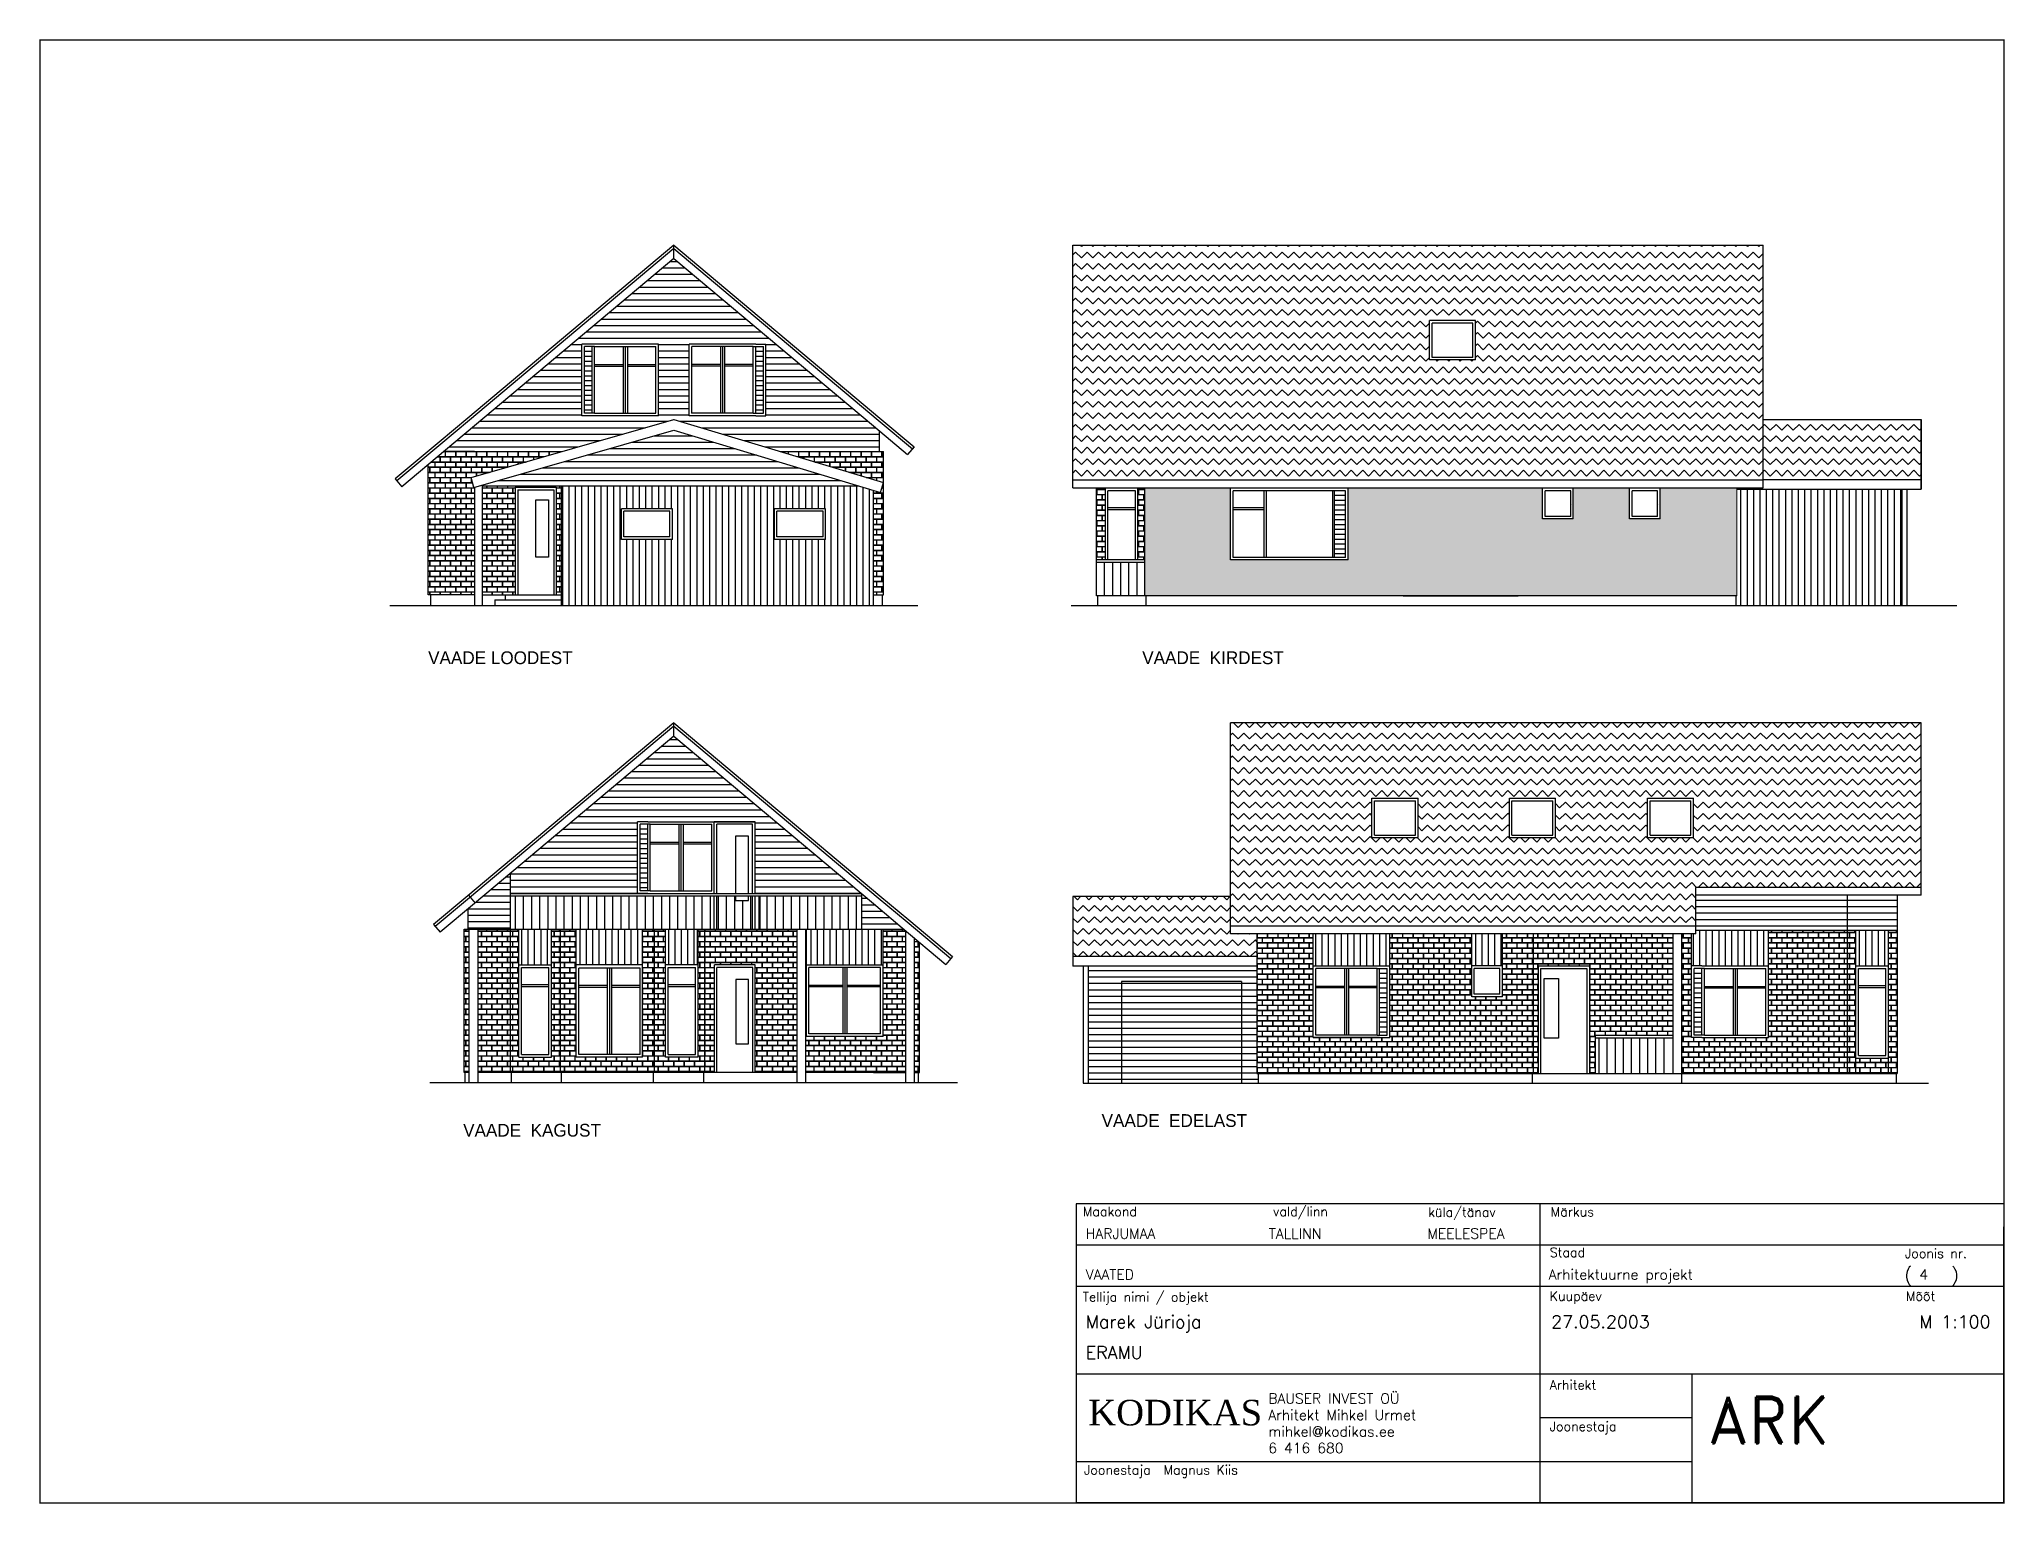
# Model space of a CAD drawing. Header units: millimetres. Extents: x -183747 to 314141, y 291435 to 411008.
# Drawn here: x 87842 to 126270, y 371139 to 399767 of the extents above; entities that cross this region are included whole.
import ezdxf

# ---------------------------------------------------------------- set-up
doc = ezdxf.new("R2010")
doc.units = ezdxf.units.MM
for name, color, linetype in [('ARKKI', 7, 'Continuous'), ('kivivooder', 254, 'Continuous'), ('kollane', 5, 'Continuous'), ('MITAT', 5, 'Continuous'), ('OHUET', 5, 'Continuous'), ('pun', 1, 'Continuous'), ('puuvooder', 31, 'Continuous'), ('raam', 7, 'Continuous'), ('RASTERIT', 9, 'Continuous'), ('TEKST', 7, 'Continuous'), ('uks', 5, 'Continuous')]:
    doc.layers.add(name, color=color, linetype=linetype)
doc.styles.add('ROMAND', font='romand')
doc.styles.add('ROMANS', font='romans')
doc.styles.add('TIMES', font='TIMES.TTF')
pattern_1 = [(90, (1176.27, 171039.59), (-125, 4e-14), [])]
pattern_2 = [(360, (160224.5, -22062.75), (3e-14, 125), [])]
pattern_3 = [(360, (160224.5, -22062.75), (101.6, 101.6), [198.4375, -4.7625]), (360, (160122.9, -22057.99), (101.6, 101.6), [198.4375, -4.7625]), (90, (160224.5, -22062.75), (-101.6, 101.6), [-106.3625, 96.8375]), (90, (160219.74, -22062.75), (-101.6, 101.6), [-106.3625, 96.8375])]
pattern_4 = [(135, (160224.5, -22062.75), (-224.5064, 7e-14), [158.75, -158.75]), (225, (160112.25, -21950.5), (-7e-14, -224.5064), [158.75, -158.75])]
pattern_5 = [(135, (155362.98, -15127.49), (-224.5064, 3e-13), [158.75, -158.75]), (225, (155250.73, -15015.24), (-3e-13, -224.5064), [158.75, -158.75])]
pattern_6 = [(360, (155362.98, -15127.49), (101.6, 101.6), [198.4375, -4.7625]), (360, (155261.38, -15122.73), (101.6, 101.6), [198.4375, -4.7625]), (90, (155362.98, -15127.49), (-101.6, 101.6), [-106.3625, 96.8375]), (90, (155358.22, -15127.49), (-101.6, 101.6), [-106.3625, 96.8375])]
pattern_7 = [(360, (141201.75, -15201.34), (101.6, 101.6), [198.4375, -4.7625]), (360, (141100.15, -15196.58), (101.6, 101.6), [198.4375, -4.7625]), (90, (141201.75, -15201.34), (-101.6, 101.6), [-106.3625, 96.8375]), (90, (141196.99, -15201.34), (-101.6, 101.6), [-106.3625, 96.8375])]
pattern_8 = [(360, (141806.33, -30978.6), (101.6, 101.6), [198.4375, -4.7625]), (360, (141704.73, -30973.84), (101.6, 101.6), [198.4375, -4.7625]), (90, (141806.33, -30978.6), (-101.6, 101.6), [-106.3625, 96.8375]), (90, (141801.57, -30978.6), (-101.6, 101.6), [-106.3625, 96.8375])]

msp = doc.modelspace()

# ---------------------------------------------------------------- texts
at = {"layer": 'TEKST'}
for s, p in [(' VAADE LOODEST', (95351.52894, 387551.94766)), (' VAADE  KIRDEST', (109313.83592, 387551.94766)), ('VAADE  KAGUST', (96128.79868, 378314.64761)), (' VAADE  EDELAST', (108519.6924, 378504.36791))]:
    msp.add_text(s, height=250, dxfattribs=at).set_placement(p)

# ---------------------------------------------------------------- blocks, each defined once
blk = doc.blocks.new('ca3l')
at = {"color": 0, "linetype": 'ByBlock', "const_width": 0.14}
blk.add_lwpolyline([(192, 0), (192, 143), (0, 143), (0, 0)], close=True, dxfattribs=at)
blk = doc.blocks.new('kirjanurk')
at = {"layer": 'ARKKI'}
for p, q in [((0, 5846), (-18144, 5846)), ((-18144, 5846), (-18144, 0)), ((-9072, 5846), (-9072, 0)), ((0, 5846), (0, 0)), ((0, 5040), (-18144, 5040)), ((0, 4234), (-18144, 4234)), ((0, 2520), (-18144, 2520)), ((-6098, 0), (-6098, 2520)), ((-6098, 1663), (-9072, 1663)), ((-6098, 806), (-18144, 806)), ((0, 0), (-18144, 0))]:
    blk.add_line(p, q, dxfattribs=at)
for s, height, style, p in [('Maakond', 181.4, 'ROMANS', (-18010, 5608)), ('vald/linn', 181.4, 'ROMANS', (-14291, 5608)), ('küla/tänav', 181.4, 'ROMANS', (-11258, 5595)), ('Märkus', 181.4, 'ROMANS', (-8863, 5602)), ('Staad', 181.4, 'ROMANS', (-8882, 4808)), ('Joonis nr.', 181.4, 'ROMANS', (-1937, 4788)), ('(    )', 252, 'ROMAND', (-1949, 4331)), ('Tellija nimi / objekt', 181.44, 'ROMANS', (-18015, 3938)), ('Kuupäev', 181.4, 'ROMANS', (-8882, 3954)), ('Mõõt', 181.4, 'ROMANS', (-1917, 3954)), ('Arhitekt', 181.4, 'ROMANS', (-8883, 2217)), ('ARK', 907.2, 'ROMAND', (-5780, 1170)), ('Joonestaja', 181.4, 'ROMANS', (-8883, 1407)), ('Joonestaja  Magnus Kiis', 181.44, 'ROMANS', (-17988, 555))]:
    blk.add_text(s, height=height, dxfattribs=dict(at, style=style)).set_placement(p)
at = {"layer": 'MITAT', "style": 'TIMES'}
blk.add_text('KODIKAS', height=500, dxfattribs=at).set_placement((-17904, 1517))
at = {"layer": 'OHUET', "style": 'ROMANS'}
for s, height, p in [('BAUSER INVEST OÜ', 199.58, (-14385, 1943)), ('Arhitekt Mihkel Urmet', 199.58, (-14385, 1620)), ('mihkel@kodikas.ee', 199.58, (-14385, 1297)), ('6 416 680', 199.6, (-14385, 974))]:
    blk.add_text(s, height=height, dxfattribs=at).set_placement(p)
for tag, p, height in [('TÄNAV', (-11274, 5167), 200), ('MAAKOND', (-17954, 5167), 200), ('VALD', (-14374, 5167), 200), ('JOONISE NIMETUS', (-17954, 4367), 200), ('T.P', (-8904, 4367), 200), ('NR', (-1655, 4367), 200), ('NIMI', (-17954, 3417), 250), ('Kuupäev', (-8854, 3417), 250), ('MÕÕT', (-1655, 3417), 250), ('OBJEKT', (-17954, 2817), 250)]:
    blk.add_attdef(tag, p, '', height=height, dxfattribs=at)

# ---------------------------------------------------------------- hatches: boundary and pattern name
at = {"layer": 'kivivooder'}
h = msp.add_hatch(dxfattribs=at)
h.set_pattern_fill('AR-B816C', color=256, scale=0.5, angle=360, style=0)
h.set_pattern_definition(pattern_7)
h.paths.add_polyline_path([(95449.2502, 388909.44537), (96354.24216, 388909.44537), (96354.24216, 391010.87548), (96339.80252, 391006.73878), (96284.72185, 391199.00453), (98066.47749, 391709.44537), (96349.2502, 391709.44537), (95753.3734, 391709.44537), (95449.2502, 391454.2557)])
h = msp.add_hatch(dxfattribs=at)
h.set_pattern_fill('AR-B816C', color=256, scale=0.5, angle=360, style=0)
h.set_pattern_definition(pattern_7)
h.paths.add_polyline_path([(102329.65139, 391709.44537), (104349.38236, 391101.56372), (104349.38236, 391709.44537)])
h.paths.add_polyline_path([(104349.38236, 391101.56372), (104291.7421, 390910.04975), (104149.38236, 390952.89598), (104149.38236, 388909.44537), (104349.38236, 388909.44537)])
h = msp.add_hatch(dxfattribs=at)
h.set_pattern_fill('AR-B816C', color=256, scale=0.5, angle=360, style=0)
h.set_pattern_definition(pattern_7)
h.paths.add_polyline_path([(97149.2502, 391009.44537), (97949.2502, 391009.44537), (97949.2502, 390327.30671), (97949.2502, 390092.92863), (97949.38236, 390092.92863), (97949.38236, 388909.44537), (98051.63971, 388909.44537), (98051.63971, 391038.09357), (96504.91245, 391038.09357), (96504.91245, 388909.44537), (97149.2502, 388909.44537)])
h = msp.add_hatch(dxfattribs=at)
h.set_pattern_fill('AR-B816C', color=256, scale=0.5, angle=720, style=0)
h.set_pattern_definition(pattern_6)
h.paths.add_polyline_path([(108687.26479, 390989.44537), (109323.66089, 390989.44537), (109323.66089, 389589.44537), (109458.47298, 389589.44537), (109458.47298, 390999.78073), (108514.63114, 390999.78073), (108514.63114, 389589.44537), (108687.26479, 389589.44537)])
h = msp.add_hatch(dxfattribs=at)
h.set_pattern_fill('AR-B816C', color=256, scale=0.5, angle=720, style=0)
h.set_pattern_definition(pattern_6)
h.paths.add_polyline_path([(111133.86995, 390999.78073), (109458.47298, 390999.78073), (109458.47298, 388889.44537), (121033.86995, 388889.44537), (121033.86995, 390999.78073), (119533.86995, 390999.78073), (119533.86995, 390389.44537), (118933.86995, 390389.44537), (118933.86995, 390999.78073), (117833.86995, 390999.78073), (117833.86995, 390389.44537), (117233.86995, 390389.44537), (117233.86995, 390999.78073), (116758.91492, 390999.78073), (113433.86995, 390999.78073), (113433.86995, 389589.44537), (111133.86995, 389589.44537)])
h = msp.add_hatch(dxfattribs=at)
h.set_pattern_fill('AR-B816C', color=256, scale=0.5, angle=360, style=0)
h.set_pattern_definition(pattern_8)
h.paths.add_polyline_path([(97052.0536, 382370.76928), (96419.71546, 382370.76928), (96419.71546, 379570.76928), (97052.0536, 379570.76928)])
h.paths.add_polyline_path([(96249.11804, 382370.76928), (96149.11804, 382370.76928), (96149.11804, 379570.76928), (96249.11804, 379570.76928)])
h = msp.add_hatch(dxfattribs=at)
h.set_pattern_fill('AR-B816C', color=256, scale=0.5, angle=360, style=0)
h.set_pattern_definition(pattern_8)
h.paths.add_polyline_path([(100085.34743, 381670.76928), (100085.34743, 382370.76928), (99871.29242, 382370.76928), (99871.29242, 379570.76928), (100249.2502, 379570.76928), (100249.2502, 379870.76928), (100085.34743, 379870.76928)])
h.paths.add_polyline_path([(100856.55562, 382370.76928), (100721.74353, 382370.76928), (100721.74353, 381670.76928), (100721.74353, 379870.76928), (100249.2502, 379870.76928), (100249.2502, 379570.76928), (100856.55562, 379570.76928)])
h.paths.add_polyline_path([(99871.29242, 382370.76928), (99637.81151, 382370.76928), (99637.81151, 381670.76928), (99637.81151, 379870.76928), (98337.81151, 379870.76928), (98337.81151, 381670.76928), (98337.81151, 382370.76928), (98029.87106, 382370.76928), (98029.87106, 379570.76928), (99871.29242, 379570.76928)])
h.paths.add_polyline_path([(98029.87106, 382370.76928), (97857.23741, 382370.76928), (97857.23741, 381670.76928), (97857.23741, 379870.76928), (97220.84131, 379870.76928), (97220.84131, 381670.76928), (97220.84131, 382370.76928), (97052.0536, 382370.76928), (97052.0536, 379570.76928), (98029.87106, 379570.76928)])
h = msp.add_hatch(dxfattribs=at)
h.set_pattern_fill('AR-B816C', color=256, scale=0.5, angle=360, style=0)
h.set_pattern_definition(pattern_8)
h.paths.add_polyline_path([(102657.64626, 382370.76928), (100856.55562, 382370.76928), (100856.55562, 379570.76928), (101040.53124, 379570.76928), (101040.53124, 381670.76928), (101840.53124, 381670.76928), (101840.53124, 379570.76928), (102657.64626, 379570.76928)])
h = msp.add_hatch(dxfattribs=at)
h.set_pattern_fill('AR-B816C', color=256, scale=0.5, angle=360, style=0)
h.set_pattern_definition(pattern_8)
h.paths.add_polyline_path([(104781.29135, 382340.42379), (104745.127, 382370.76928), (104340.53124, 382370.76928), (104340.53124, 381671.39428), (104340.53124, 380271.39428), (102840.53124, 380271.39428), (102840.53124, 381671.39428), (102840.53124, 382370.76928), (102828.40851, 382370.76928), (102828.40851, 379570.76928), (104149.2502, 379570.76928), (104781.29135, 379570.76928)])
h = msp.add_hatch(dxfattribs=at)
h.set_pattern_fill('AR-B816C', color=256, scale=0.5, angle=360, style=0)
h.set_pattern_definition(pattern_8)
h.paths.add_polyline_path([(105052.0536, 382113.22728), (104952.0536, 382197.13724), (104952.0536, 379570.76928), (105052.0536, 379570.76928)])
h = msp.add_hatch(dxfattribs=at)
h.set_pattern_fill('AR-B816C', color=256, scale=0.5, angle=360, style=0)
h.set_pattern_definition(pattern_3)
h.paths.add_polyline_path([(112748.86995, 381650.76928), (112748.86995, 382282.44977), (111648.86995, 382282.44977), (111648.86995, 379550.76928), (117048.86995, 379550.76928), (117048.86995, 382282.44977), (116448.86995, 382282.44977), (116448.86995, 381650.76928), (116448.86995, 381050.76928), (115848.86995, 381050.76928), (115848.86995, 381650.76928), (115848.86995, 382282.44977), (114248.86995, 382282.44977), (114248.86995, 381650.76928), (114248.86995, 380250.76928), (114048.86995, 380250.76928), (112748.86995, 380250.76928)])
h = msp.add_hatch(dxfattribs=at)
h.set_pattern_fill('AR-B816C', color=256, scale=0.5, angle=360, style=0)
h.set_pattern_definition(pattern_3)
h.paths.add_polyline_path([(119778.1077, 382282.44977), (117048.86995, 382282.44977), (117048.86995, 379550.76928), (117147.9729, 379550.76928), (117147.9729, 381651.39428), (118148.86995, 381651.39428), (118148.86995, 379550.76928), (118259.90382, 379550.76928), (118259.90382, 380292.1437), (119778.1077, 380292.1437)])
h = msp.add_hatch(dxfattribs=at)
h.set_pattern_fill('AR-B816C', color=256, scale=0.5, angle=360, style=0)
h.set_pattern_definition(pattern_3)
h.paths.add_polyline_path([(123190.29131, 379550.76928), (123190.29131, 382350.76928), (121648.86995, 382350.76928), (121648.86995, 381650.76928), (121648.86995, 380250.76928), (120348.86995, 380250.76928), (120148.86995, 380250.76928), (120148.86995, 381650.76928), (120148.86995, 382282.44977), (119948.86995, 382282.44977), (119948.86995, 379550.76928)])
h = msp.add_hatch(dxfattribs=at)
h.set_pattern_fill('AR-B816C', color=256, scale=0.5, angle=360, style=0)
h.set_pattern_definition(pattern_3)
h.paths.add_polyline_path([(123190.29131, 379550.76928), (123359.07901, 379550.76928), (123359.07901, 379850.76928), (123359.07901, 381650.76928), (123359.07901, 382350.76928), (123190.29131, 382350.76928)])
h.paths.add_polyline_path([(123995.47512, 379850.76928), (123995.47512, 379550.76928), (124168.10877, 379550.76928), (124168.10877, 382350.76928), (123995.47512, 382350.76928), (123995.47512, 381650.76928)])
h.paths.add_polyline_path([(123995.47512, 379550.76928), (123995.47512, 379850.76928), (123359.07901, 379850.76928), (123359.07901, 379550.76928)])
at = {"layer": 'kollane'}
h = msp.add_hatch(dxfattribs=at)
h.set_pattern_fill('LINE', color=256, scale=30, angle=360, style=0)
h.set_pattern_definition([(180, (201343.56, 186498.87), (5e-14, 95.25), [])])
h.paths.add_polyline_path([(98649.2502, 393759.44537), (98499.2502, 393759.44537), (98499.2502, 392459.44537), (98649.2502, 392459.44537)])
h = msp.add_hatch(dxfattribs=at)
h.set_pattern_fill('LINE', color=256, scale=30, angle=360, style=0)
h.set_pattern_definition([(360, (-845.06, 186498.87), (5e-14, 95.25), [])])
h.paths.add_polyline_path([(101849.2502, 392459.44537), (101999.2502, 392459.44537), (101999.2502, 393759.44537), (101849.2502, 393759.44537)])
h = msp.add_hatch(dxfattribs=at)
h.set_pattern_fill('LINE', color=256, scale=30, angle=720, style=0)
h.set_pattern_definition([(360, (34300.65, 222453.115), (5e-14, 95.25), [])])
h.paths.add_polyline_path([(113383.86995, 390939.44537), (113163.86995, 390939.44537), (113163.86995, 389639.44537), (113383.86995, 389639.44537)])
h = msp.add_hatch(dxfattribs=at)
h.set_pattern_fill('LINE', color=256, scale=30, angle=360, style=0)
h.set_pattern_definition([(180, (202432.49, 177160.19), (5e-14, 95.25), [])])
h.paths.add_polyline_path([(99738.1786, 384420.76928), (99588.1786, 384420.76928), (99588.1786, 383120.76928), (99738.1786, 383120.76928)])
h = msp.add_hatch(dxfattribs=at)
h.set_pattern_fill('LINE', color=256, scale=50, angle=810, style=0)
h.set_pattern_definition([(90, (130490.74, 407499.62), (158.75, -3e-14), [])])
h.paths.add_polyline_path([(101778.97783, 383013.9252), (101778.97783, 382370.76928), (103760.30594, 382370.76928), (103760.30594, 383013.9252)])
h.paths.add_polyline_path([(101395.94067, 382931.31321), (101395.94067, 383013.9252), (101028.97783, 383013.9252), (101028.97783, 382370.76928), (101728.97783, 382370.76928), (101728.97783, 383013.9252), (101647.15316, 383013.9252), (101647.15316, 382931.31321)])
h.paths.add_polyline_path([(97090.5002, 383013.9252), (97090.5002, 382370.76928), (100978.97783, 382370.76928), (100978.97783, 383013.9252)])
h = msp.add_hatch(dxfattribs=at)
h.set_pattern_fill('LINE', color=256, scale=50, angle=810, style=0)
h.set_pattern_definition([(90, (130649.49, 407499.62), (158.75, -3e-14), [])])
h.paths.add_polyline_path([(101937.72783, 383013.9252), (101937.72783, 382370.76928), (103919.05594, 382370.76928), (103919.05594, 383013.9252)])
h.paths.add_polyline_path([(101554.69067, 382931.31321), (101554.69067, 383013.9252), (101187.72783, 383013.9252), (101187.72783, 382370.76928), (101887.72783, 382370.76928), (101887.72783, 383013.9252), (101805.90316, 383013.9252), (101805.90316, 382931.31321)])
h.paths.add_polyline_path([(97249.2502, 383013.9252), (97249.2502, 382370.76928), (101137.72783, 382370.76928), (101137.72783, 383013.9252)])
h = msp.add_hatch(dxfattribs=at)
h.set_pattern_fill('LINE', color=256, scale=30, angle=360, style=0)
h.set_pattern_definition([(360, (11354.56, 174340.19), (2e-14, 95.25), [])])
h.paths.add_polyline_path([(114198.86995, 381600.76928), (114048.86995, 381600.76928), (114048.86995, 380300.76928), (114198.86995, 380300.76928)])
h = msp.add_hatch(dxfattribs=at)
h.set_pattern_fill('LINE', color=256, scale=30, angle=360, style=0)
h.set_pattern_definition([(180, (223043.18, 174340.19), (2e-14, 95.25), [])])
h.paths.add_polyline_path([(120348.86995, 381600.76928), (120198.86995, 381600.76928), (120198.86995, 380300.76928), (120348.86995, 380300.76928)])
h = msp.add_hatch(dxfattribs=at)
h.set_pattern_fill('LINE', color=256, scale=50, angle=810, style=0)
h.set_pattern_definition([(90, (71031.9, 417967), (-158.75, 9e-14), [])])
h.paths.add_polyline_path([(118259.90382, 380242.1437), (118259.90382, 379550.76928), (119678.1077, 379550.76928), (119678.1077, 380242.1437)])
at = {"layer": 'pun'}
h = msp.add_hatch(dxfattribs=at)
h.set_pattern_fill('ZIGZAG', color=256, scale=50, angle=855, style=0)
h.set_pattern_definition(pattern_5)
h.paths.add_polyline_path([(121548.86995, 391152.98962), (121548.86995, 395743.01539), (108048.86995, 395743.01539), (108048.86995, 391152.98962)])
h.paths.add_polyline_path([(115022.86164, 393498.67026), (115022.86164, 394270.01539), (115922.86164, 394270.01539), (115922.86164, 393498.67026)], flags=16)
h.paths.add_polyline_path([(115072.86164, 393548.67026), (115072.86164, 394220.01539), (115872.86164, 394220.01539), (115872.86164, 393548.67026)], flags=0)
h.paths.add_polyline_path([(115072.86164, 394220.01539), (115072.86164, 393548.67026), (115872.86164, 393548.67026), (115872.86164, 394220.01539)], flags=0)
h = msp.add_hatch(dxfattribs=at)
h.set_pattern_fill('ZIGZAG', color=256, scale=50, angle=855, style=0)
h.set_pattern_definition(pattern_5)
h.paths.add_polyline_path([(124633.86995, 392334.77036), (121548.86995, 392334.77036), (121548.86995, 391163.71008), (122280.98063, 391163.71008), (122280.98063, 391163.26047), (124633.86995, 391163.26047)])
h = msp.add_hatch(dxfattribs=at)
h.set_pattern_fill('ZIGZAG', color=256, scale=50, angle=495, style=0)
h.set_pattern_definition(pattern_4)
h.paths.add_polyline_path([(111133.86995, 386404.3393), (111133.86995, 382432.44977), (120233.86995, 382432.44977), (120233.86995, 383187.88814), (124633.86995, 383187.88814), (124633.86995, 386404.3393)])
h.paths.add_polyline_path([(114798.88747, 384931.3393), (114798.88747, 384159.99417), (113898.88747, 384159.99417), (113898.88747, 384931.3393)], flags=16)
h.paths.add_polyline_path([(114748.88747, 384881.3393), (114748.88747, 384209.99417), (113948.88747, 384209.99417), (113948.88747, 384881.3393)], flags=0)
h.paths.add_polyline_path([(116584.92324, 384931.3393), (117484.92324, 384931.3393), (117484.92324, 384159.99417), (116584.92324, 384159.99417)], flags=16)
h.paths.add_polyline_path([(116634.92324, 384881.3393), (117434.92324, 384881.3393), (117434.92324, 384209.99417), (116634.92324, 384209.99417)], flags=0)
h.paths.add_polyline_path([(119284.92324, 384931.3393), (120184.92324, 384931.3393), (120184.92324, 384159.99417), (119284.92324, 384159.99417)], flags=16)
h.paths.add_polyline_path([(119334.92324, 384881.3393), (120134.92324, 384881.3393), (120134.92324, 384209.99417), (119334.92324, 384209.99417)], flags=0)
h.paths.add_polyline_path([(113948.88747, 384881.3393), (113948.88747, 384209.99417), (114748.88747, 384209.99417), (114748.88747, 384881.3393)], flags=0)
h.paths.add_polyline_path([(117434.92324, 384209.99417), (117434.92324, 384881.3393), (116634.92324, 384881.3393), (116634.92324, 384209.99417)], flags=0)
h.paths.add_polyline_path([(120134.92324, 384209.99417), (120134.92324, 384881.3393), (119334.92324, 384881.3393), (119334.92324, 384209.99417)], flags=0)
h = msp.add_hatch(dxfattribs=at)
h.set_pattern_fill('ZIGZAG', color=256, scale=50, angle=495, style=0)
h.set_pattern_definition(pattern_4)
h.paths.add_polyline_path([(110376.80425, 381836.76928), (111648.86995, 381836.76928), (111648.86995, 382282.44977), (111133.86995, 382282.44977), (111133.86995, 383007.82956), (108048.86995, 383007.82956), (108048.86995, 381836.31968), (110376.80425, 381836.31968)])
at = {"layer": 'puuvooder'}
h = msp.add_hatch(dxfattribs=at)
h.set_pattern_fill('_USER', color=256, scale=125, angle=360, style=0, pattern_type=0)
h.set_pattern_definition([(360, (141201.75, -15201.34), (6e-14, 125), [])])
h.paths.add_polyline_path([(96349.2502, 392209.44537), (95786.41465, 391737.17026), (95753.3734, 391709.44537), (96349.2502, 391709.44537), (98066.47749, 391709.44537), (100250.6404, 392335.16863), (102329.65139, 391709.44537), (104269.38236, 391709.44537), (104269.38236, 392108.64252), (104149.2502, 392209.44537), (100249.2502, 395481.93393)])
h.paths.add_polyline_path([(99949.2502, 393809.44537), (99949.2502, 392409.44537), (98649.2502, 392409.44537), (98449.2502, 392409.44537), (98449.2502, 393809.44537), (98649.2502, 393809.44537)], flags=16)
h.paths.add_polyline_path([(100549.2502, 393809.44537), (101849.2502, 393809.44537), (102049.2502, 393809.44537), (102049.2502, 392409.44537), (101849.2502, 392409.44537), (100549.2502, 392409.44537)], flags=16)
h = msp.add_hatch(dxfattribs=at)
h.set_pattern_fill('_USER', color=256, scale=125, angle=360, style=0, pattern_type=0)
h.set_pattern_definition([(360, (19486.13, 226891.32), (6e-14, 125), [])])
h.paths.add_polyline_path([(99825.78363, 391038.09357), (99825.78363, 392005.40946), (96449.2502, 391038.09357)])
h.paths.add_polyline_path([(102868.48325, 391038.09357), (102868.48325, 391338.41023), (100249.2502, 392126.72499), (99825.78363, 392005.40946), (99825.78363, 391038.09357)])
h.paths.add_polyline_path([(102868.48325, 391038.09357), (103866.30721, 391038.09357), (102868.48325, 391338.41023)])
h = msp.add_hatch(dxfattribs=at)
h.set_pattern_fill('_USER', color=256, scale=125, angle=450, style=0, pattern_type=0)
h.set_pattern_definition([(90, (141201.75, -15201.34), (-125, 4e-14), [])])
h.paths.add_polyline_path([(104149.38236, 388689.44537), (104149.38236, 390952.89598), (103866.30721, 391038.09357), (98051.63971, 391038.09357), (98051.63971, 388689.44537)])
h.paths.add_polyline_path([(100223.10934, 389989.44537), (99223.10934, 389989.44537), (99223.10934, 390589.44537), (100223.10934, 390589.44537)], flags=16)
h.paths.add_polyline_path([(100178.22297, 390039.44537), (99268.51229, 390039.44537), (99273.10934, 390044.50787), (99273.10934, 390539.44537), (99722.5418, 390539.44537), (99723.10934, 390540.07037), (99723.67752, 390539.44537), (100173.10934, 390539.44537), (100173.10934, 390045.07037)], flags=0)
h.paths.add_polyline_path([(102215.2562, 389989.44537), (102215.2562, 390589.44537), (103215.2562, 390589.44537), (103215.2562, 389989.44537)], flags=16)
h.paths.add_polyline_path([(102265.2562, 390044.50787), (102265.2562, 390539.44537), (102714.68866, 390539.44537), (102715.2562, 390540.07037), (102715.82438, 390539.44537), (103165.2562, 390539.44537), (103165.2562, 390045.07037), (103170.36984, 390039.44537), (102260.65915, 390039.44537)], flags=0)
h.paths.add_polyline_path([(99722.5418, 390539.44537), (99273.10934, 390539.44537), (99273.10934, 390044.50787)], flags=0)
h.paths.add_polyline_path([(99273.10934, 390044.50787), (99273.10934, 390039.44537), (100173.10934, 390039.44537), (100173.10934, 390045.07037), (99723.67752, 390539.44537), (99722.5418, 390539.44537)], flags=0)
h.paths.add_polyline_path([(100173.10934, 390045.07037), (100173.10934, 390539.44537), (99723.67752, 390539.44537)], flags=0)
h.paths.add_polyline_path([(102714.68866, 390539.44537), (102265.2562, 390539.44537), (102265.2562, 390044.50787)], flags=0)
h.paths.add_polyline_path([(102265.2562, 390044.50787), (102265.2562, 390039.44537), (103165.2562, 390039.44537), (103165.2562, 390045.07037), (102715.82438, 390539.44537), (102714.68866, 390539.44537)], flags=0)
h.paths.add_polyline_path([(103165.2562, 390045.07037), (103165.2562, 390539.44537), (102715.82438, 390539.44537)], flags=0)
h = msp.add_hatch(dxfattribs=at)
h.set_pattern_fill('_USER', color=256, scale=125, angle=450, style=0, pattern_type=0)
h.set_pattern_definition([(90, (155362.98, -15127.49), (-125, 7e-14), [])])
h.paths.add_polyline_path([(121033.86995, 390971.7465), (121033.86995, 388889.44537), (121011.86995, 388889.44537), (121011.86995, 388689.44537), (124258.91492, 388689.44537), (124258.91492, 390971.7465)])
h = msp.add_hatch(dxfattribs=at)
h.set_pattern_fill('_USER', color=256, scale=125, angle=360, style=0, pattern_type=0)
h.set_pattern_definition([(360, (-293129.59, 388576.2), (6e-14, 125), [])])
h.paths.add_polyline_path([(103919.05594, 383063.9252), (100249.2502, 386143.25784), (100249.2502, 384470.76928), (101038.1786, 384470.76928), (101838.1786, 384470.76928), (101838.1786, 383063.9252)])
h.paths.add_polyline_path([(99538.1786, 384470.76928), (99738.1786, 384470.76928), (100249.2502, 384470.76928), (100249.2502, 386143.25784), (97052.0536, 383460.49136), (97052.0536, 383063.9252), (99538.1786, 383063.9252)])
h = msp.add_hatch(dxfattribs=at)
h.set_pattern_fill('_USER', color=256, scale=125, angle=360, style=0, pattern_type=0)
h.set_pattern_definition([(360, (141806.33, -30978.6), (6e-14, 125), [])])
h.paths.add_polyline_path([(96349.2502, 382870.76928), (96229.11804, 382769.96643), (96229.11804, 382370.76928), (97052.0536, 382370.76928), (97052.0536, 383460.49136)])
h = msp.add_hatch(dxfattribs=at)
h.set_pattern_fill('_USER', color=256, scale=125, angle=360, style=0, pattern_type=0)
h.set_pattern_definition([(360, (20263.4, 228599.09), (6e-14, 125), [])])
h.paths.add_polyline_path([(104149.2502, 382870.76928), (103919.05594, 383063.9252), (103919.05594, 382370.76928), (104745.127, 382370.76928), (104712.08576, 382398.49418)])
h = msp.add_hatch(dxfattribs=at)
h.set_pattern_fill('_USER', color=256, scale=125, angle=360, style=0, pattern_type=0)
h.set_pattern_definition(pattern_2)
h.paths.add_polyline_path([(123190.29131, 382350.76928), (123190.29131, 383034.67925), (120233.86995, 383034.67925), (120233.86995, 382350.76928)])
h = msp.add_hatch(dxfattribs=at)
h.set_pattern_fill('_USER', color=256, scale=125, angle=360, style=0, pattern_type=0)
h.set_pattern_definition(pattern_2)
h.paths.add_polyline_path([(123190.29131, 383034.67925), (123190.29131, 382350.76928), (124168.10877, 382350.76928), (124168.10877, 383034.67925)])
h = msp.add_hatch(dxfattribs=at)
h.set_pattern_fill('_USER', color=256, scale=125, angle=450, style=0, pattern_type=0)
h.set_pattern_definition([(90, (20027.1, 228599.09), (-125, 7e-14), [])])
h.paths.add_polyline_path([(97857.23741, 382370.76928), (97220.84131, 382370.76928), (97220.84131, 381670.76928), (97857.23741, 381670.76928)])
h = msp.add_hatch(dxfattribs=at)
h.set_pattern_fill('_USER', color=256, scale=125, angle=450, style=0, pattern_type=0)
h.set_pattern_definition([(90, (20166.21, 228599.09), (-125, 7e-14), [])])
h.paths.add_polyline_path([(98337.81151, 382370.76928), (98337.81151, 381670.76928), (99637.81151, 381670.76928), (99637.81151, 382370.76928)])
h = msp.add_hatch(dxfattribs=at)
h.set_pattern_fill('_USER', color=256, scale=125, angle=450, style=0, pattern_type=0)
h.set_pattern_definition([(90, (20272.27, 228599.09), (-125, 7e-14), [])])
h.paths.add_polyline_path([(100085.34743, 382370.76928), (100085.34743, 381670.76928), (100710.34743, 381670.76928), (100710.34743, 382370.76928)])
h = msp.add_hatch(dxfattribs=at)
h.set_pattern_fill('_USER', color=256, scale=125, angle=450, style=0, pattern_type=0)
h.set_pattern_definition([(90, (141806.33, -30978.6), (-125, 7e-14), [])])
h.paths.add_polyline_path([(102840.53124, 382370.76928), (102840.53124, 381671.39428), (104340.53124, 381671.39428), (104340.53124, 382370.76928)])
h = msp.add_hatch(dxfattribs=at)
h.set_pattern_fill('_USER', color=256, scale=125, angle=450, style=0, pattern_type=0)
h.set_pattern_definition(pattern_1)
h.paths.add_polyline_path([(114048.86995, 381650.76928), (114248.86995, 381650.76928), (114248.86995, 382282.44977), (112748.86995, 382282.44977), (112748.86995, 381650.76928)])
h = msp.add_hatch(dxfattribs=at)
h.set_pattern_fill('_USER', color=256, scale=125, angle=450, style=0, pattern_type=0)
h.set_pattern_definition(pattern_1)
h.paths.add_polyline_path([(116448.86995, 381650.76928), (116448.86995, 382282.44977), (115848.86995, 382282.44977), (115848.86995, 381650.76928)])
h = msp.add_hatch(dxfattribs=at)
h.set_pattern_fill('_USER', color=256, scale=125, angle=450, style=0, pattern_type=0)
h.set_pattern_definition([(90, (1183.86, 171039.59), (-125, 4e-14), [])])
h.paths.add_polyline_path([(120256.4574, 382350.76928), (120256.4574, 382282.44977), (120148.86995, 382282.44977), (120148.86995, 381650.76928), (120348.86995, 381650.76928), (121648.86995, 381650.76928), (121648.86995, 382350.76928)])
h = msp.add_hatch(dxfattribs=at)
h.set_pattern_fill('_USER', color=256, scale=125, angle=450, style=0, pattern_type=0)
h.set_pattern_definition([(90, (1178.59, 171039.59), (-125, 4e-14), [])])
h.paths.add_polyline_path([(123359.07901, 382350.76928), (123359.07901, 381650.76928), (123995.47512, 381650.76928), (123995.47512, 382350.76928)])
h = msp.add_hatch(dxfattribs=at)
h.set_pattern_fill('_USER', color=256, scale=125, angle=360, style=0, pattern_type=0)
h.set_pattern_definition(pattern_2)
h.paths.add_polyline_path([(108348.86995, 379362.50458), (108998.86995, 379362.50458), (108998.86995, 381344.80571), (111348.86995, 381344.80571), (111348.86995, 379362.50458), (111670.86995, 379362.50458), (111670.86995, 379550.76928), (111648.86995, 379550.76928), (111648.86995, 381644.80571), (108348.86995, 381644.80571)])
h = msp.add_hatch(dxfattribs=at)
h.set_pattern_fill('_USER', color=1, scale=125, angle=360, style=0, pattern_type=0)
h.set_pattern_definition(pattern_2)
h.paths.add_polyline_path([(108998.86995, 379362.50458), (111348.86995, 379362.50458), (111348.86995, 381344.80571), (108998.86995, 381344.80571)])

# ---------------------------------------------------------------- linework, layer by layer
for p, q in [((100249.2502, 395743.01539), (96220.69268, 392362.65426)), ((100249.2502, 395677.74503), (96252.83206, 392324.35204)), ((100249.2502, 395481.93393), (96349.2502, 392209.44537)), ((100249.2502, 395481.93393), (100249.2502, 395743.01539)), ((100249.2502, 395743.01539), (104277.80772, 392362.65426)), ((100249.2502, 395677.74503), (104245.66834, 392324.35204)), ((100249.2502, 395481.93393), (104149.2502, 392209.44537)), ((108048.86995, 395743.01539), (121548.86995, 395743.01539)), ((108048.86995, 390999.78073), (108048.86995, 395743.01539)), ((121548.86995, 390999.78073), (121548.86995, 395743.01539)), ((96220.69268, 392362.65426), (95657.85712, 391890.37915)), ((104277.80772, 392362.65426), (104946.4468, 391801.59946)), ((96252.83206, 392324.35204), (95689.9965, 391852.07693)), ((96349.2502, 392209.44537), (95786.41465, 391737.17026)), ((104149.2502, 392209.44537), (104817.88928, 391648.39057)), ((104245.66834, 392324.35204), (104914.30742, 391763.29724)), ((124633.86995, 392334.77036), (124633.86995, 390971.7465)), ((95657.85712, 391890.37915), (94802.76624, 391172.87271)), ((95689.9965, 391852.07693), (94834.90562, 391134.57049)), ((95786.41465, 391737.17026), (94931.46309, 391019.78073)), ((104946.4468, 391801.59946), (104817.88928, 391648.39057)), ((95446.4468, 388909.44537), (95446.4468, 391451.90337)), ((94802.76624, 391172.87271), (94931.32376, 391019.66382)), ((96354.24216, 388689.44537), (96354.24216, 391010.87548)), ((96504.91245, 388689.44537), (96504.91245, 391054.0398)), ((108048.86995, 391152.98962), (121548.86995, 391152.98962)), ((108048.86995, 390999.78073), (121548.86995, 390999.78073)), ((108514.63114, 388889.44537), (108514.63114, 390999.78073)), ((109458.47298, 388889.44537), (109458.47298, 390999.78073)), ((124258.91492, 390971.7465), (124258.91492, 388689.44537)), ((124358.91492, 390971.7465), (124358.91492, 388689.44537)), ((96354.24216, 388909.44537), (95446.4468, 388909.44537)), ((95499.2502, 388689.44537), (95499.2502, 388909.44537)), ((96504.91245, 388909.44537), (98051.63971, 388909.44537)), ((104149.38236, 388909.44537), (104349.38236, 388909.44537)), ((96749.2502, 388809.44537), (98051.63971, 388809.44537)), ((125333.59161, 388689.44537), (108015.8877, 388689.44537)), ((108536.63114, 388689.44537), (108536.63114, 388889.44537)), ((109480.47298, 388689.44537), (109480.47298, 388889.44537)), ((121011.86995, 388889.44537), (121011.86995, 388689.44537)), ((100249.2502, 386404.3393), (96220.69268, 383023.97817)), ((100249.2502, 386339.06894), (96252.83206, 382985.67595)), ((100249.2502, 386404.3393), (104277.80772, 383023.97817)), ((100249.2502, 386143.25784), (100249.2502, 386404.3393)), ((100249.2502, 386339.06894), (104245.66834, 382985.67595)), ((124633.86995, 386404.3393), (111133.86995, 386404.3393)), ((111133.86995, 382282.44977), (111133.86995, 386404.3393)), ((124633.86995, 383034.67925), (124633.86995, 386404.3393)), ((100249.2502, 386143.25784), (96349.2502, 382870.76928)), ((100249.2502, 386143.25784), (104149.2502, 382870.76928)), ((97052.0536, 379570.76928), (97052.0536, 383460.49136)), ((124633.86995, 383187.88814), (120233.86995, 383187.88814)), ((96220.69268, 383023.97817), (95552.0536, 382462.92337)), ((96252.83206, 382985.67595), (95584.19298, 382424.62115)), ((96349.2502, 382870.76928), (95680.61113, 382309.71448)), ((96229.11804, 382370.76928), (96229.11804, 382769.96643)), ((96232.74608, 383034.09218), (96361.3036, 382880.88329)), ((104149.2502, 382870.76928), (104712.08576, 382398.49418)), ((104245.66834, 382985.67595), (104808.5039, 382513.40084)), ((104277.80772, 383023.97817), (104840.64328, 382551.70307)), ((111133.86995, 383007.82956), (108048.86995, 383007.82956)), ((108048.86995, 383007.82956), (108048.86995, 381644.80571)), ((124633.86995, 383034.67925), (120233.86995, 383034.67925)), ((123190.29131, 383034.67925), (123190.29131, 379550.76928)), ((124168.10877, 383034.67925), (124168.10877, 379550.76928)), ((95552.0536, 382462.92337), (95680.61113, 382309.71448)), ((96149.11804, 379570.76928), (96149.11804, 382370.76928)), ((96149.11804, 382370.76928), (104745.127, 382370.76928)), ((98029.87106, 379570.76928), (98029.87106, 382370.76928)), ((99871.29242, 379570.76928), (99871.29242, 382370.76928)), ((100856.55562, 379570.76928), (100856.55562, 382370.76928)), ((104712.08576, 382398.49418), (105567.03731, 381681.10464)), ((104808.5039, 382513.40084), (105663.45545, 381796.01131)), ((104840.64328, 382551.70307), (105695.59483, 381834.31353)), ((120233.86995, 382432.44977), (111133.86995, 382432.44977)), ((105052.0536, 379570.76928), (105052.0536, 382113.22728)), ((120233.86995, 382282.44977), (111133.86995, 382282.44977)), ((111648.86995, 382282.44977), (111648.86995, 379550.76928)), ((117048.86995, 382282.44977), (117048.86995, 379550.76928)), ((119778.1077, 382282.44977), (119778.1077, 379550.76928)), ((119948.86995, 382282.44977), (119948.86995, 379550.76928)), ((105695.59483, 381834.31353), (105567.03731, 381681.10464)), ((111648.86995, 381836.31968), (108048.86995, 381836.31968)), ((111648.86995, 381644.80571), (108048.86995, 381644.80571)), ((108248.86995, 381644.80571), (108248.86995, 379362.50458)), ((108348.86995, 381644.80571), (108348.86995, 379362.50458)), ((111348.86995, 381344.80571), (108998.86995, 381344.80571)), ((108998.86995, 381344.80571), (108998.86995, 379362.50458)), ((111348.86995, 381344.80571), (111348.86995, 379362.50458)), ((96249.11804, 379570.76928), (96149.11804, 379570.76928)), ((96171.11804, 379370.76928), (96171.11804, 379570.76928)), ((96599.2502, 379570.76928), (96419.71546, 379570.76928)), ((102657.64626, 379570.76928), (96419.71546, 379570.76928)), ((97074.0536, 379370.76928), (97074.0536, 379570.76928)), ((98051.87106, 379370.76928), (98051.87106, 379570.76928)), ((99849.08093, 379370.76928), (99849.08093, 379570.76928)), ((100834.55562, 379370.76928), (100834.55562, 379570.76928)), ((104149.2502, 379570.76928), (102828.40851, 379570.76928)), ((104149.2502, 379570.76928), (104781.29135, 379570.76928)), ((104952.0536, 379570.76928), (105052.0536, 379570.76928)), ((105030.0536, 379370.76928), (105030.0536, 379570.76928)), ((108248.86995, 379362.50458), (124783.31853, 379362.50458)), ((111670.86995, 379550.76928), (111670.86995, 379362.50458)), ((117029.17952, 379550.76928), (117029.17952, 379362.50458)), ((119948.86995, 379550.76928), (119948.86995, 379362.50458)), ((124146.10877, 379550.76928), (124146.10877, 379362.50458))]:
    msp.add_line(p, q)
at = {"layer": 'kivivooder', "color": 7, "lineweight": 0}
for p, q in [((100249.2502, 395481.93393), (96349.2502, 392209.44537)), ((100249.2502, 395481.93393), (96349.2502, 392209.44537)), ((100249.2502, 395481.93393), (96349.2502, 392209.44537)), ((104149.2502, 392209.44537), (100249.2502, 395481.93393)), ((104149.2502, 392209.44537), (100249.2502, 395481.93393)), ((104149.2502, 392209.44537), (100249.2502, 395481.93393)), ((96349.2502, 392209.44537), (95786.41465, 391737.17026)), ((96349.2502, 392209.44537), (95786.41465, 391737.17026)), ((96349.2502, 392209.44537), (95786.41465, 391737.17026)), ((104269.38236, 392108.64252), (104149.2502, 392209.44537)), ((104269.38236, 392108.64252), (104149.2502, 392209.44537)), ((95786.41465, 391737.17026), (95753.3734, 391709.44537)), ((95786.41465, 391737.17026), (95753.3734, 391709.44537)), ((95786.41465, 391737.17026), (95753.3734, 391709.44537)), ((120858.91492, 390999.78073), (116758.91492, 390999.78073)), ((121033.86995, 388889.44537), (121033.86995, 390999.78073))]:
    msp.add_line(p, q, dxfattribs=at)
at = {"layer": 'kivivooder'}
for p, q in [((115922.86164, 394270.01539), (115022.86164, 394270.01539)), ((115022.86164, 393498.67026), (115022.86164, 394270.01539)), ((115872.86164, 394220.01539), (115072.86164, 394220.01539)), ((115072.86164, 393548.67026), (115072.86164, 394220.01539)), ((115872.86164, 393548.67026), (115872.86164, 394220.01539)), ((115922.86164, 393498.67026), (115922.86164, 394270.01539)), ((115872.86164, 393548.67026), (115072.86164, 393548.67026)), ((115922.86164, 393498.67026), (115022.86164, 393498.67026)), ((96284.72185, 391199.00453), (100249.2502, 392334.77036)), ((96339.80252, 391006.73878), (100249.2502, 392126.72499)), ((100249.2502, 392126.72499), (104291.7421, 390910.04975)), ((100250.6404, 392335.16863), (104349.38236, 391101.56372)), ((104269.38236, 391709.44537), (104269.38236, 392108.64252)), ((121548.86995, 392334.77036), (124633.86995, 392334.77036)), ((124633.86995, 390971.7465), (124633.86995, 392334.77036)), ((104349.38236, 388909.44537), (104349.38236, 391709.44537)), ((96339.80252, 391006.73878), (96284.72185, 391199.00453)), ((98051.63971, 388689.44537), (98051.63971, 391038.09357)), ((104149.38236, 388689.44537), (104149.38236, 390952.89598)), ((104291.7421, 390910.04975), (104349.38236, 391101.56372)), ((121033.86995, 390971.7465), (124633.86995, 390971.7465)), ((121548.86995, 391163.26047), (124633.86995, 391163.26047)), ((96949.2502, 388909.44537), (96949.2502, 388809.44537)), ((104327.38236, 388689.44537), (104327.38236, 388909.44537)), ((96749.2502, 388809.44537), (96749.2502, 388689.44537)), ((114508.91492, 388889.44537), (116758.91492, 388889.44537)), ((113898.88747, 384159.99417), (113898.88747, 384931.3393)), ((113898.88747, 384931.3393), (114798.88747, 384931.3393)), ((113948.88747, 384209.99417), (113948.88747, 384881.3393)), ((113948.88747, 384881.3393), (114748.88747, 384881.3393)), ((114748.88747, 384209.99417), (114748.88747, 384881.3393)), ((114798.88747, 384159.99417), (114798.88747, 384931.3393)), ((116584.92324, 384931.3393), (117484.92324, 384931.3393)), ((116584.92324, 384159.99417), (116584.92324, 384931.3393)), ((116634.92324, 384881.3393), (117434.92324, 384881.3393)), ((116634.92324, 384209.99417), (116634.92324, 384881.3393)), ((117434.92324, 384209.99417), (117434.92324, 384881.3393)), ((117484.92324, 384159.99417), (117484.92324, 384931.3393)), ((119284.92324, 384159.99417), (119284.92324, 384931.3393)), ((119284.92324, 384931.3393), (120184.92324, 384931.3393)), ((119334.92324, 384209.99417), (119334.92324, 384881.3393)), ((119334.92324, 384881.3393), (120134.92324, 384881.3393)), ((120134.92324, 384209.99417), (120134.92324, 384881.3393)), ((120184.92324, 384159.99417), (120184.92324, 384931.3393)), ((113898.88747, 384159.99417), (114798.88747, 384159.99417)), ((113948.88747, 384209.99417), (114748.88747, 384209.99417)), ((116584.92324, 384159.99417), (117484.92324, 384159.99417)), ((116634.92324, 384209.99417), (117434.92324, 384209.99417)), ((119284.92324, 384159.99417), (120184.92324, 384159.99417)), ((119334.92324, 384209.99417), (120134.92324, 384209.99417)), ((120233.86995, 382282.44977), (120233.86995, 383187.88814)), ((96249.11804, 379370.76928), (96249.11804, 382370.76928)), ((96419.71546, 379370.76928), (96419.71546, 382370.76928)), ((97220.84131, 381670.76928), (97220.84131, 382370.76928)), ((100721.74353, 381670.76928), (100721.74353, 382370.76928)), ((102657.64626, 379370.76928), (102657.64626, 382370.76928)), ((102828.40851, 379370.76928), (102828.40851, 382370.76928)), ((102840.53124, 381670.76928), (102840.53124, 382370.76928)), ((104340.53124, 381671.39428), (104340.53124, 382371.39428)), ((104781.29135, 379370.76928), (104781.29135, 382340.42379)), ((104952.0536, 379370.76928), (104952.0536, 382197.13724)), ((112748.86995, 381650.76928), (112748.86995, 382282.44977)), ((114248.86995, 381650.76928), (114248.86995, 382282.44977)), ((115848.86995, 381650.76928), (115848.86995, 382282.44977)), ((116448.86995, 381650.76928), (116448.86995, 382282.44977)), ((120148.86995, 381650.76928), (120148.86995, 382282.44977)), ((120233.86995, 382350.76928), (124168.10877, 382350.76928)), ((121648.86995, 381650.76928), (121648.86995, 382350.76928)), ((123359.07901, 381650.76928), (123359.07901, 382350.76928)), ((123995.47512, 381650.76928), (123995.47512, 382350.76928)), ((123359.07901, 379550.76928), (123359.07901, 379850.76928)), ((123995.47512, 379550.76928), (123995.47512, 379850.76928)), ((123995.47512, 379550.76928), (123995.47512, 379850.76928))]:
    msp.add_line(p, q, dxfattribs=at)
at = {"layer": 'kivivooder', "color": 5, "lineweight": 0}
for p, q in [((98449.2502, 392409.44537), (98449.2502, 393809.44537)), ((98449.2502, 393809.44537), (98649.2502, 393809.44537)), ((98649.2502, 393809.44537), (98449.2502, 393809.44537)), ((98449.2502, 393809.44537), (98449.2502, 392409.44537)), ((98449.2502, 392409.44537), (98449.2502, 393809.44537)), ((98449.2502, 393809.44537), (98649.2502, 393809.44537)), ((98449.2502, 392409.44537), (98449.2502, 393809.44537)), ((98449.2502, 393809.44537), (98649.2502, 393809.44537)), ((98499.2502, 392459.44537), (98499.2502, 393759.44537)), ((98499.2502, 393759.44537), (98699.2502, 393759.44537)), ((98499.2502, 392459.44537), (98499.2502, 393759.44537)), ((98499.2502, 393759.44537), (98699.2502, 393759.44537)), ((98499.2502, 392459.44537), (98499.2502, 393759.44537)), ((98499.2502, 393759.44537), (98699.2502, 393759.44537)), ((98499.2502, 392459.44537), (98499.2502, 393759.44537)), ((98499.2502, 393759.44537), (98699.2502, 393759.44537)), ((98649.2502, 393809.44537), (99949.2502, 393809.44537)), ((99949.2502, 393809.44537), (98649.2502, 393809.44537)), ((98649.2502, 393809.44537), (99949.2502, 393809.44537)), ((98649.2502, 393809.44537), (99949.2502, 393809.44537)), ((98699.2502, 393759.44537), (99899.2502, 393759.44537)), ((98699.2502, 392459.44537), (98699.2502, 393759.44537)), ((98699.2502, 392459.44537), (98699.2502, 393759.44537)), ((98699.2502, 393759.44537), (99899.2502, 393759.44537)), ((98699.2502, 393759.44537), (99899.2502, 393759.44537)), ((98699.2502, 392459.44537), (98699.2502, 393759.44537)), ((98699.2502, 393759.44537), (99899.2502, 393759.44537)), ((98699.2502, 392459.44537), (98699.2502, 393759.44537)), ((99259.2502, 393759.44537), (98699.2502, 393759.44537)), ((98699.2502, 393759.44537), (98699.2502, 393409.44537)), ((98699.2502, 393759.44537), (99259.2502, 393759.44537)), ((98699.2502, 393759.44537), (99899.2502, 393759.44537)), ((98699.2502, 393379.44537), (98699.2502, 393759.44537)), ((98699.2502, 393759.44537), (99899.2502, 393759.44537)), ((98699.2502, 392459.44537), (98699.2502, 393759.44537)), ((98699.2502, 393759.44537), (99899.2502, 393759.44537)), ((98699.2502, 392459.44537), (98699.2502, 393759.44537)), ((98699.2502, 392459.44537), (98699.2502, 393759.44537)), ((98699.2502, 393409.44537), (98699.2502, 393759.44537)), ((99259.2502, 393409.44537), (99259.2502, 393759.44537)), ((99259.2502, 393759.44537), (99899.2502, 393759.44537)), ((99899.2502, 393759.44537), (99339.2502, 393759.44537)), ((99339.2502, 393759.44537), (99339.2502, 393409.44537)), ((99339.2502, 393409.44537), (99339.2502, 393759.44537)), ((99339.2502, 393759.44537), (99899.2502, 393759.44537)), ((99899.2502, 393759.44537), (99899.2502, 392459.44537)), ((99899.2502, 393759.44537), (99899.2502, 392459.44537)), ((99899.2502, 393759.44537), (99899.2502, 392459.44537)), ((99899.2502, 393759.44537), (99899.2502, 392459.44537)), ((99899.2502, 393409.44537), (99899.2502, 393759.44537)), ((99899.2502, 393759.44537), (99899.2502, 393409.44537)), ((99899.2502, 393759.44537), (99899.2502, 392459.44537)), ((99899.2502, 393759.44537), (99899.2502, 392459.44537)), ((99899.2502, 393759.44537), (99899.2502, 392459.44537)), ((99949.2502, 393809.44537), (99949.2502, 392409.44537)), ((99949.2502, 392409.44537), (99949.2502, 393809.44537)), ((99949.2502, 393809.44537), (99949.2502, 392409.44537)), ((99949.2502, 393809.44537), (99949.2502, 392409.44537)), ((100549.2502, 393809.44537), (101849.2502, 393809.44537)), ((100549.2502, 392409.44537), (100549.2502, 393809.44537)), ((100549.2502, 393809.44537), (100549.2502, 392409.44537)), ((100549.2502, 393809.44537), (101849.2502, 393809.44537)), ((100549.2502, 392409.44537), (100549.2502, 393809.44537)), ((100549.2502, 393809.44537), (101849.2502, 393809.44537)), ((100549.2502, 392409.44537), (100549.2502, 393809.44537)), ((100599.2502, 393759.44537), (101799.2502, 393759.44537)), ((100599.2502, 392462.69664), (100599.2502, 393759.44537)), ((100599.2502, 392459.44537), (100599.2502, 393759.44537)), ((100599.2502, 393759.44537), (101799.2502, 393759.44537)), ((100599.2502, 393759.44537), (101799.2502, 393759.44537)), ((100599.2502, 392462.69664), (100599.2502, 393759.44537)), ((100599.2502, 393759.44537), (101799.2502, 393759.44537)), ((100599.2502, 393379.44537), (100599.2502, 393759.44537)), ((100599.2502, 393759.44537), (100599.2502, 393409.44537)), ((101159.2502, 393759.44537), (100599.2502, 393759.44537)), ((100599.2502, 393759.44537), (101159.2502, 393759.44537)), ((100599.2502, 393379.44537), (100599.2502, 393759.44537)), ((100599.2502, 393759.44537), (101799.2502, 393759.44537)), ((100599.2502, 392462.69664), (100599.2502, 393759.44537)), ((100599.2502, 393759.44537), (101799.2502, 393759.44537)), ((100599.2502, 392462.69664), (100599.2502, 393759.44537)), ((100599.2502, 393759.44537), (101799.2502, 393759.44537)), ((100599.2502, 392462.69664), (100599.2502, 393759.44537)), ((100599.2502, 393759.44537), (101799.2502, 393759.44537)), ((100599.2502, 393409.44537), (100599.2502, 393759.44537)), ((101239.2502, 393759.44537), (101159.2502, 393759.44537)), ((101159.2502, 393759.44537), (101159.2502, 393026.83254)), ((101159.2502, 393409.44537), (101159.2502, 393759.44537)), ((101159.2502, 393759.44537), (101239.2502, 393759.44537)), ((101239.2502, 393759.44537), (101159.2502, 393759.44537)), ((101159.2502, 393759.44537), (101159.2502, 393409.44537)), ((101239.2502, 393759.44537), (101159.2502, 393759.44537)), ((101159.2502, 393759.44537), (101159.2502, 393026.83254)), ((101239.2502, 393759.44537), (101159.2502, 393759.44537)), ((101159.2502, 393759.44537), (101159.2502, 393026.83254)), ((101239.2502, 393409.44537), (101239.2502, 393759.44537)), ((101799.2502, 393759.44537), (101239.2502, 393759.44537)), ((101239.2502, 393759.44537), (101239.2502, 393409.44537)), ((101239.2502, 393759.44537), (101799.2502, 393759.44537)), ((101239.2502, 393409.44537), (101239.2502, 393759.44537)), ((101239.2502, 393409.44537), (101239.2502, 393759.44537)), ((101239.2502, 393026.84531), (101239.2502, 393759.44537)), ((101799.2502, 393759.44537), (101999.2502, 393759.44537)), ((101799.2502, 393759.44537), (101799.2502, 392459.44537)), ((101799.2502, 393759.44537), (101999.2502, 393759.44537)), ((101799.2502, 393759.44537), (101999.2502, 393759.44537)), ((101799.2502, 393759.44537), (101999.2502, 393759.44537)), ((101799.2502, 393759.44537), (101799.2502, 392459.44537)), ((101799.2502, 393759.44537), (101799.2502, 393409.44537)), ((101799.2502, 393409.44537), (101799.2502, 393759.44537)), ((101799.2502, 393759.44537), (101999.2502, 393759.44537)), ((101799.2502, 393759.44537), (101999.2502, 393759.44537)), ((101799.2502, 393759.44537), (101999.2502, 393759.44537)), ((101799.2502, 393759.44537), (101999.2502, 393759.44537)), ((101799.2502, 393759.44537), (101799.2502, 393409.44537)), ((101799.2502, 393759.44537), (101799.2502, 393409.44537)), ((101799.2502, 393759.44537), (101799.2502, 392459.44537)), ((101849.2502, 393809.44537), (102049.2502, 393809.44537)), ((102049.2502, 393809.44537), (101849.2502, 393809.44537)), ((101849.2502, 393809.44537), (102049.2502, 393809.44537)), ((101849.2502, 393809.44537), (102049.2502, 393809.44537)), ((101999.2502, 393759.44537), (101999.2502, 392459.44537)), ((101999.2502, 393759.44537), (101999.2502, 392459.44537)), ((101999.2502, 393759.44537), (101999.2502, 392459.44537)), ((101999.2502, 393759.44537), (101999.2502, 392459.44537)), ((101999.2502, 393759.44537), (101999.2502, 392459.44537)), ((101999.2502, 393759.44537), (101999.2502, 392459.44537)), ((101999.2502, 393759.44537), (101999.2502, 392459.44537)), ((101999.2502, 393759.44537), (101999.2502, 392459.44537)), ((102049.2502, 393809.44537), (102049.2502, 392409.44537)), ((102049.2502, 392409.44537), (102049.2502, 393809.44537)), ((102049.2502, 393809.44537), (102049.2502, 392409.44537)), ((98699.2502, 393409.44537), (98966.79044, 393409.44537)), ((98966.79044, 393409.44537), (98699.2502, 393409.44537)), ((98989.72247, 393379.44537), (98699.2502, 393379.44537)), ((98699.2502, 393379.44537), (98699.2502, 392459.44537)), ((98699.2502, 392459.44537), (98699.2502, 393379.44537)), ((98966.79044, 393409.44537), (99259.2502, 393409.44537)), ((98966.79044, 393409.44537), (99259.2502, 393409.44537)), ((98966.79044, 393409.44537), (99259.2502, 393409.44537)), ((98966.79044, 393409.44537), (99259.2502, 393409.44537)), ((98966.79044, 393409.44537), (99259.2502, 393409.44537)), ((98966.79044, 393409.44537), (99259.2502, 393409.44537)), ((98966.79044, 393409.44537), (99259.2502, 393409.44537)), ((98966.79044, 393409.44537), (99259.2502, 393409.44537)), ((98966.79044, 393409.44537), (99259.2502, 393409.44537)), ((99259.2502, 393409.44537), (99259.2502, 393026.84531)), ((99259.2502, 393409.44537), (99259.2502, 393026.84531)), ((99259.2502, 393409.44537), (99259.2502, 393026.84531)), ((99259.2502, 393409.44537), (99259.2502, 393026.84531)), ((99259.2502, 393409.44537), (99259.2502, 393026.84531)), ((99259.2502, 393409.44537), (99259.2502, 393026.84531)), ((99259.2502, 393409.44537), (99259.2502, 393026.84531)), ((99259.2502, 393409.44537), (99259.2502, 393026.84531)), ((99339.2502, 393026.83254), (99339.2502, 393409.44537)), ((99339.2502, 393409.44537), (99631.71462, 393409.44537)), ((99339.2502, 393026.83254), (99339.2502, 393409.44537)), ((99339.2502, 393409.44537), (99631.71462, 393409.44537)), ((99339.2502, 393409.44537), (99631.71462, 393409.44537)), ((99339.2502, 393026.83254), (99339.2502, 393409.44537)), ((99339.2502, 393026.83254), (99339.2502, 393409.44537)), ((99339.2502, 393409.44537), (99631.71462, 393409.44537)), ((99899.2502, 393379.44537), (99608.783, 393379.44537)), ((99608.783, 393379.44537), (99899.2502, 393379.44537)), ((99631.71462, 393409.44537), (99899.2502, 393409.44537)), ((99899.2502, 393409.44537), (99899.2502, 392459.44537)), ((99899.2502, 392462.69664), (99899.2502, 393379.44537)), ((99899.2502, 393379.44537), (99899.2502, 392462.69664)), ((100599.2502, 393409.44537), (100866.78578, 393409.44537)), ((100866.78578, 393409.44537), (100599.2502, 393409.44537)), ((100889.7174, 393379.44537), (100599.2502, 393379.44537)), ((100889.7174, 393379.44537), (100599.2502, 393379.44537)), ((100599.2502, 393379.44537), (100599.2502, 392462.69664)), ((100599.2502, 392462.69664), (100599.2502, 393379.44537)), ((100866.78578, 393409.44537), (101159.2502, 393409.44537)), ((100866.78578, 393409.44537), (101159.2502, 393409.44537)), ((100866.78578, 393409.44537), (101159.2502, 393409.44537)), ((100866.78578, 393409.44537), (101159.2502, 393409.44537)), ((101159.2502, 393409.44537), (101159.2502, 393026.83254)), ((101159.2502, 393409.44537), (101159.2502, 393026.83254)), ((101159.2502, 393409.44537), (101159.2502, 393026.83254)), ((101159.2502, 393409.44537), (101159.2502, 393026.83254)), ((101239.2502, 393409.44537), (101531.70996, 393409.44537)), ((101239.2502, 393026.84531), (101239.2502, 393409.44537)), ((101239.2502, 393026.84531), (101239.2502, 393409.44537)), ((101239.2502, 393409.44537), (101531.70996, 393409.44537)), ((101239.2502, 393026.84531), (101239.2502, 393409.44537)), ((101239.2502, 393026.84531), (101239.2502, 393409.44537)), ((101799.2502, 393379.44537), (101508.77794, 393379.44537)), ((101799.2502, 393409.44537), (101531.70996, 393409.44537)), ((101531.70996, 393409.44537), (101799.2502, 393409.44537)), ((101799.2502, 393409.44537), (101799.2502, 392459.44537)), ((101799.2502, 393409.44537), (101799.2502, 392459.44537)), ((101799.2502, 392459.44537), (101799.2502, 393379.44537)), ((99259.2502, 392459.44537), (99259.2502, 393026.84531)), ((99259.2502, 393026.84531), (99259.2502, 392459.44537)), ((99339.2502, 393026.83254), (99339.2502, 392459.44537)), ((101159.2502, 392459.44537), (101159.2502, 393026.83254)), ((101159.2502, 393026.83254), (101159.2502, 392459.44537)), ((101239.2502, 393026.84531), (101239.2502, 392459.44537)), ((98649.2502, 392409.44537), (98449.2502, 392409.44537)), ((98449.2502, 392409.44537), (98649.2502, 392409.44537)), ((98649.2502, 392409.44537), (98449.2502, 392409.44537)), ((98649.2502, 392409.44537), (98449.2502, 392409.44537)), ((98699.2502, 392459.44537), (98499.2502, 392459.44537)), ((98699.2502, 392459.44537), (98499.2502, 392459.44537)), ((98699.2502, 392459.44537), (98499.2502, 392459.44537)), ((98699.2502, 392459.44537), (98499.2502, 392459.44537)), ((99949.2502, 392409.44537), (98649.2502, 392409.44537)), ((98649.2502, 392409.44537), (99949.2502, 392409.44537)), ((99949.2502, 392409.44537), (98649.2502, 392409.44537)), ((99949.2502, 392409.44537), (98649.2502, 392409.44537)), ((99899.2502, 392459.44537), (98699.2502, 392459.44537)), ((99899.2502, 392459.44537), (98699.2502, 392459.44537)), ((99899.2502, 392459.44537), (98699.2502, 392459.44537)), ((99899.2502, 392459.44537), (98699.2502, 392459.44537)), ((98699.2502, 392459.44537), (99259.2502, 392459.44537)), ((99339.2502, 392459.44537), (98699.2502, 392459.44537)), ((99899.2502, 392459.44537), (98699.2502, 392459.44537)), ((99899.2502, 392459.44537), (98699.2502, 392459.44537)), ((99899.2502, 392459.44537), (98699.2502, 392459.44537)), ((99259.2502, 392459.44537), (98699.2502, 392459.44537)), ((99339.2502, 392459.44537), (99899.2502, 392459.44537)), ((99899.2502, 392459.44537), (99339.2502, 392459.44537)), ((99899.2502, 392459.44537), (99899.2502, 392462.69664)), ((101849.2502, 392409.44537), (100549.2502, 392409.44537)), ((100549.2502, 392409.44537), (101849.2502, 392409.44537)), ((101849.2502, 392409.44537), (100549.2502, 392409.44537)), ((101849.2502, 392409.44537), (100549.2502, 392409.44537)), ((101799.2502, 392459.44537), (100596.02277, 392459.44537)), ((100599.2502, 392459.44537), (100596.02277, 392459.44537)), ((100599.2502, 392459.44537), (100596.02277, 392459.44537)), ((100599.2502, 392459.44537), (100596.02277, 392459.44537)), ((101159.2502, 392459.44537), (100596.02277, 392459.44537)), ((100599.2502, 392462.69664), (100599.2502, 392459.44537)), ((101799.2502, 392459.44537), (100599.2502, 392459.44537)), ((101799.2502, 392459.44537), (100599.2502, 392459.44537)), ((100599.2502, 392459.44537), (101159.2502, 392459.44537)), ((101239.2502, 392459.44537), (100599.2502, 392459.44537)), ((101799.2502, 392459.44537), (100599.2502, 392459.44537)), ((101239.2502, 392459.44537), (101799.2502, 392459.44537)), ((101799.2502, 392459.44537), (101239.2502, 392459.44537)), ((101999.2502, 392459.44537), (101799.2502, 392459.44537)), ((101999.2502, 392459.44537), (101799.2502, 392459.44537)), ((101999.2502, 392459.44537), (101799.2502, 392459.44537)), ((101999.2502, 392459.44537), (101799.2502, 392459.44537)), ((101999.2502, 392459.44537), (101799.2502, 392459.44537)), ((101999.2502, 392459.44537), (101799.2502, 392459.44537)), ((101999.2502, 392459.44537), (101799.2502, 392459.44537)), ((101999.2502, 392459.44537), (101799.2502, 392459.44537)), ((102049.2502, 392409.44537), (101849.2502, 392409.44537)), ((101849.2502, 392409.44537), (102049.2502, 392409.44537)), ((102049.2502, 392409.44537), (101849.2502, 392409.44537)), ((102049.2502, 392409.44537), (101849.2502, 392409.44537)), ((117233.86995, 390389.44537), (117233.86995, 390989.44537)), ((117233.86995, 390989.44537), (117833.86995, 390989.44537)), ((117283.86995, 390439.44537), (117283.86995, 390939.44537)), ((117283.86995, 390939.44537), (117783.86995, 390939.44537)), ((117783.86995, 390939.44537), (117783.86995, 390688.08151)), ((117833.86995, 390989.44537), (117833.86995, 390389.44537)), ((118933.86995, 390389.44537), (118933.86995, 390989.44537)), ((118933.86995, 390989.44537), (119533.86995, 390989.44537)), ((118983.86995, 390439.44537), (118983.86995, 390939.44537)), ((118983.86995, 390939.44537), (119483.86995, 390939.44537)), ((119483.86995, 390939.44537), (119483.86995, 390688.08151)), ((119533.86995, 390989.44537), (119533.86995, 390389.44537)), ((117783.86995, 390439.44537), (117283.86995, 390439.44537)), ((117783.86995, 390680.68085), (117783.86995, 390439.44537)), ((119483.86995, 390439.44537), (118983.86995, 390439.44537)), ((119483.86995, 390680.68085), (119483.86995, 390439.44537)), ((117833.86995, 390389.44537), (117233.86995, 390389.44537)), ((119533.86995, 390389.44537), (118933.86995, 390389.44537)), ((116758.91492, 388889.44537), (120858.91492, 388889.44537))]:
    msp.add_line(p, q, dxfattribs=at)
at = {"layer": 'kivivooder', "color": 1, "lineweight": 0}
for p, q in [((100596.02277, 392459.44537), (100599.2502, 392462.69664)), ((100596.02277, 392459.44537), (100599.2502, 392462.69664)), ((100596.02277, 392459.44537), (100599.2502, 392462.69664)), ((100596.02277, 392459.44537), (100599.2502, 392462.69664)), ((100596.02277, 392459.44537), (100599.2502, 392462.69664)), ((117783.86995, 390688.08151), (117790.73861, 390684.31793)), ((117790.73861, 390684.31793), (117783.86995, 390680.68085)), ((119483.86995, 390688.08151), (119490.73861, 390684.31793)), ((119490.73861, 390684.31793), (119483.86995, 390680.68085))]:
    msp.add_line(p, q, dxfattribs=at)
at = {"layer": 'kivivooder', "color": 254, "lineweight": 0}
for p, q in [((98066.47749, 391709.44537), (100250.6404, 392335.16863)), ((98066.47749, 391709.44537), (100250.6404, 392335.16863)), ((98066.47749, 391709.44537), (100250.6404, 392335.16863)), ((100250.6404, 392335.16863), (102329.65139, 391709.44537)), ((100250.6404, 392335.16863), (102329.65139, 391709.44537)), ((100250.6404, 392335.16863), (102329.65139, 391709.44537)), ((104269.38236, 391709.44537), (104269.38236, 392108.64252)), ((104269.38236, 391709.44537), (104269.38236, 392108.64252))]:
    msp.add_line(p, q, dxfattribs=at)
at = {"layer": 'kivivooder', "color": 31, "lineweight": 0}
for p, q in [((95753.3734, 391709.44537), (96349.2502, 391709.44537)), ((95753.3734, 391709.44537), (96349.2502, 391709.44537)), ((95753.3734, 391709.44537), (96349.2502, 391709.44537)), ((96349.2502, 391709.44537), (98066.47749, 391709.44537)), ((96349.2502, 391709.44537), (98066.47749, 391709.44537)), ((96349.2502, 391709.44537), (98066.47749, 391709.44537)), ((102329.65139, 391709.44537), (104349.38236, 391709.44537)), ((102329.65139, 391709.44537), (104269.38236, 391709.44537)), ((102329.65139, 391709.44537), (104269.38236, 391709.44537))]:
    msp.add_line(p, q, dxfattribs=at)
at = {"layer": 'kollane'}
for p, q in [((98449.2502, 392409.44537), (98449.2502, 393809.44537)), ((98649.2502, 393809.44537), (98449.2502, 393809.44537)), ((98499.2502, 392459.44537), (98499.2502, 393759.44537)), ((98699.2502, 393759.44537), (98499.2502, 393759.44537)), ((99949.2502, 393809.44537), (98649.2502, 393809.44537)), ((98649.2502, 392459.44537), (98649.2502, 393759.44537)), ((98699.2502, 392459.44537), (98699.2502, 393759.44537)), ((99259.2502, 393759.44537), (99259.2502, 392459.44537)), ((99299.2502, 393759.44537), (99299.2502, 392459.44537)), ((99339.2502, 393759.44537), (99339.2502, 392459.44537)), ((99899.2502, 392459.44537), (99899.2502, 393759.44537)), ((99949.2502, 392409.44537), (99949.2502, 393809.44537)), ((99949.2502, 392409.44537), (99949.2502, 393809.44537)), ((101849.2502, 393809.44537), (100549.2502, 393809.44537)), ((100549.2502, 392409.44537), (100549.2502, 393809.44537)), ((100549.2502, 392409.44537), (100549.2502, 393809.44537)), ((100599.2502, 392459.44537), (100599.2502, 393759.44537)), ((101159.2502, 393759.44537), (101159.2502, 392459.44537)), ((101199.2502, 393759.44537), (101199.2502, 392459.44537)), ((101239.2502, 393759.44537), (101239.2502, 392459.44537)), ((101799.2502, 392459.44537), (101799.2502, 393759.44537)), ((101799.2502, 393759.44537), (101999.2502, 393759.44537)), ((101849.2502, 393809.44537), (102049.2502, 393809.44537)), ((101849.2502, 392459.44537), (101849.2502, 393759.44537)), ((101999.2502, 392459.44537), (101999.2502, 393759.44537)), ((102049.2502, 392409.44537), (102049.2502, 393809.44537)), ((98649.2502, 392409.44537), (98449.2502, 392409.44537)), ((98699.2502, 392459.44537), (98499.2502, 392459.44537)), ((99949.2502, 392409.44537), (98649.2502, 392409.44537)), ((98699.2502, 392459.44537), (99899.2502, 392459.44537)), ((101849.2502, 392409.44537), (100549.2502, 392409.44537)), ((101799.2502, 392459.44537), (100599.2502, 392459.44537)), ((101799.2502, 392459.44537), (101999.2502, 392459.44537)), ((101849.2502, 392409.44537), (102049.2502, 392409.44537)), ((97149.2502, 391009.44537), (97149.2502, 388909.44537)), ((97149.2502, 391009.44537), (97949.2502, 391009.44537)), ((97199.2502, 390959.44537), (97199.2502, 388909.44537)), ((97199.2502, 390959.44537), (97899.2502, 390959.44537)), ((97899.2502, 390959.44537), (97899.2502, 388909.44537)), ((108687.26479, 389589.44537), (108687.26479, 390989.44537)), ((109323.66089, 390989.44537), (108687.26479, 390989.44537)), ((108737.26479, 389589.44537), (108737.26479, 390939.44537)), ((109273.66089, 390939.44537), (108737.26479, 390939.44537)), ((109273.66089, 389589.44537), (109273.66089, 390939.44537)), ((109323.66089, 389589.44537), (109323.66089, 390989.44537)), ((111133.86995, 389589.44537), (111133.86995, 390989.44537)), ((113433.86995, 390989.44537), (111133.86995, 390989.44537)), ((113383.86995, 390939.44537), (111183.86995, 390939.44537)), ((111183.86995, 389639.44537), (111183.86995, 390939.44537)), ((111787.90648, 389639.44537), (111787.90648, 390939.44537)), ((111837.90648, 389639.44537), (111837.90648, 390939.44537)), ((113133.86995, 389639.44537), (113133.86995, 390939.44537)), ((113163.86995, 389639.44537), (113163.86995, 390939.44537)), ((113383.86995, 389639.44537), (113383.86995, 390939.44537)), ((113433.86995, 389589.44537), (113433.86995, 390989.44537)), ((117233.86995, 390389.44537), (117233.86995, 390989.44537)), ((117833.86995, 390989.44537), (117233.86995, 390989.44537)), ((117283.86995, 390439.44537), (117283.86995, 390939.44537)), ((117783.86995, 390939.44537), (117283.86995, 390939.44537)), ((117783.86995, 390439.44537), (117783.86995, 390939.44537)), ((117833.86995, 390389.44537), (117833.86995, 390989.44537)), ((119533.86995, 390989.44537), (118933.86995, 390989.44537)), ((118933.86995, 390389.44537), (118933.86995, 390989.44537)), ((119483.86995, 390939.44537), (118983.86995, 390939.44537)), ((118983.86995, 390439.44537), (118983.86995, 390939.44537)), ((119483.86995, 390439.44537), (119483.86995, 390939.44537)), ((119533.86995, 390389.44537), (119533.86995, 390989.44537)), ((97949.2502, 390432.51171), (97949.2502, 388909.44537)), ((99223.10934, 389989.44537), (99223.10934, 390589.44537)), ((100223.10934, 390589.44537), (99223.10934, 390589.44537)), ((99273.10934, 390039.44537), (99273.10934, 390539.44537)), ((100173.10934, 390539.44537), (99273.10934, 390539.44537)), ((100173.10934, 390039.44537), (100173.10934, 390539.44537)), ((100223.10934, 389989.44537), (100223.10934, 390589.44537)), ((102215.2562, 389989.44537), (102215.2562, 390589.44537)), ((103215.2562, 390589.44537), (102215.2562, 390589.44537)), ((102265.2562, 390039.44537), (102265.2562, 390539.44537)), ((103165.2562, 390539.44537), (102265.2562, 390539.44537)), ((103165.2562, 390039.44537), (103165.2562, 390539.44537)), ((103215.2562, 389989.44537), (103215.2562, 390589.44537)), ((109273.66089, 390607.70827), (108737.26479, 390607.70827)), ((109273.66089, 390567.70827), (108737.26479, 390567.70827)), ((111787.90648, 390607.70827), (111183.86995, 390607.70827)), ((111787.90648, 390567.70827), (111183.86995, 390567.70827)), ((117783.86995, 390439.44537), (117283.86995, 390439.44537)), ((119483.86995, 390439.44537), (118983.86995, 390439.44537)), ((117833.86995, 390389.44537), (117233.86995, 390389.44537)), ((117833.86995, 390389.44537), (117233.86995, 390389.44537)), ((119533.86995, 390389.44537), (118933.86995, 390389.44537)), ((119533.86995, 390389.44537), (118933.86995, 390389.44537)), ((100223.10934, 389989.44537), (99223.10934, 389989.44537)), ((100173.10934, 390039.44537), (99273.10934, 390039.44537)), ((103215.2562, 389989.44537), (102215.2562, 389989.44537)), ((103165.2562, 390039.44537), (102265.2562, 390039.44537)), ((109458.47298, 389589.44537), (108514.63114, 389589.44537)), ((109458.47298, 389539.44537), (108514.63114, 389539.44537)), ((108670.40862, 388889.44537), (108670.40862, 389539.44537)), ((108829.15862, 388889.44537), (108829.15862, 389539.44537)), ((108987.90862, 388889.44537), (108987.90862, 389539.44537)), ((109146.65862, 388889.44537), (109146.65862, 389539.44537)), ((109305.40862, 388889.44537), (109305.40862, 389539.44537)), ((113433.86995, 389589.44537), (111133.86995, 389589.44537)), ((113383.86995, 389639.44537), (111183.86995, 389639.44537)), ((105018.18416, 388689.44537), (94697.95716, 388689.44537)), ((121033.86995, 388889.44537), (108514.63114, 388889.44537)), ((99738.1786, 384470.76928), (99538.1786, 384470.76928)), ((99538.1786, 383070.76928), (99538.1786, 384470.76928)), ((99788.1786, 384420.76928), (99588.1786, 384420.76928)), ((99588.1786, 383120.76928), (99588.1786, 384420.76928)), ((99738.1786, 384470.76928), (101038.1786, 384470.76928)), ((99738.1786, 383120.76928), (99738.1786, 384420.76928)), ((99788.1786, 383120.76928), (99788.1786, 384420.76928)), ((100348.1786, 384420.76928), (100348.1786, 383120.76928)), ((100388.1786, 384420.76928), (100388.1786, 383120.76928)), ((100428.1786, 384420.76928), (100428.1786, 383120.76928)), ((100988.1786, 383120.76928), (100988.1786, 384420.76928)), ((101038.1786, 383063.9252), (101038.1786, 384470.76928)), ((101038.1786, 383070.76928), (101038.1786, 384470.76928)), ((101038.1786, 384470.76928), (101838.1786, 384470.76928)), ((101838.1786, 384470.76928), (101038.1786, 384470.76928)), ((101038.1786, 383070.76928), (101038.1786, 384470.76928)), ((101088.1786, 383063.9252), (101088.1786, 384420.76928)), ((101788.1786, 384420.76928), (101088.1786, 384420.76928)), ((101788.1786, 383063.9252), (101788.1786, 384420.76928)), ((101838.1786, 383063.9252), (101838.1786, 384470.76928)), ((101838.1786, 383063.9252), (101838.1786, 384470.76928)), ((103919.05594, 383063.9252), (97052.0536, 383063.9252)), ((103919.05594, 383013.9252), (97052.0536, 383013.9252)), ((99738.1786, 383070.76928), (99538.1786, 383070.76928)), ((99788.1786, 383120.76928), (99588.1786, 383120.76928)), ((99738.1786, 383070.76928), (101038.1786, 383070.76928)), ((99788.1786, 383120.76928), (100988.1786, 383120.76928)), ((101038.1786, 382370.76928), (101038.1786, 383013.9252)), ((101088.1786, 382370.76928), (101088.1786, 383013.9252)), ((101756.99113, 382931.31321), (101756.99113, 383013.9252)), ((101788.1786, 382370.76928), (101788.1786, 383013.9252)), ((101838.1786, 382370.76928), (101838.1786, 383013.9252)), ((101937.72783, 382370.76928), (101937.72783, 383013.9252)), ((103919.05594, 383063.9252), (103919.05594, 382370.76928)), ((97220.84131, 381670.76928), (97857.23741, 381670.76928)), ((97220.84131, 379870.76928), (97220.84131, 381670.76928)), ((97270.84131, 381620.76928), (97807.23741, 381620.76928)), ((97270.84131, 379920.76928), (97270.84131, 381620.76928)), ((97807.23741, 379920.76928), (97807.23741, 381620.76928)), ((97857.23741, 379870.76928), (97857.23741, 381670.76928)), ((98337.81151, 379870.76928), (98337.81151, 381670.76928)), ((99637.81151, 381670.76928), (98337.81151, 381670.76928)), ((99587.81151, 381610.76928), (98387.81151, 381610.76928)), ((98387.81151, 379920.76928), (98387.81151, 381610.76928)), ((98947.81151, 381610.76928), (98947.81151, 379920.76928)), ((98987.81151, 381610.76928), (98987.81151, 379920.76928)), ((99027.81151, 381610.76928), (99027.81151, 379920.76928)), ((99587.81151, 379920.76928), (99587.81151, 381610.76928)), ((99637.81151, 379870.76928), (99637.81151, 381670.76928)), ((100085.34743, 379870.76928), (100085.34743, 381670.76928)), ((100721.74353, 381670.76928), (100085.34743, 381670.76928)), ((100135.34743, 379920.76928), (100135.34743, 381620.76928)), ((100135.34743, 381620.76928), (100671.74353, 381620.76928)), ((100671.74353, 379920.76928), (100671.74353, 381620.76928)), ((100721.74353, 379870.76928), (100721.74353, 381670.76928)), ((101040.53124, 379570.76928), (101040.53124, 381670.76928)), ((101840.53124, 381670.76928), (101040.53124, 381670.76928)), ((101090.53124, 379570.76928), (101090.53124, 381620.76928)), ((101790.53124, 381620.76928), (101090.53124, 381620.76928)), ((101790.53124, 379570.76928), (101790.53124, 381620.76928)), ((101840.53124, 379570.76928), (101840.53124, 381670.76928)), ((102840.53124, 380271.39428), (102840.53124, 381671.39428)), ((102840.53124, 380271.39428), (102840.53124, 381671.39428)), ((102840.53124, 380271.39428), (102840.53124, 381671.39428)), ((102890.53124, 380321.39428), (102890.53124, 381621.39428)), ((103550.53124, 381621.39428), (103550.53124, 380321.39428)), ((103590.53124, 381621.39428), (103590.53124, 380321.39428)), ((103630.53124, 381621.39428), (103630.53124, 380321.39428)), ((104290.53124, 380321.39428), (104290.53124, 381621.39428)), ((104340.53124, 380271.39428), (104340.53124, 381671.39428)), ((104340.53124, 380271.39428), (104340.53124, 381671.39428)), ((112748.86995, 380250.76928), (112748.86995, 381650.76928)), ((112748.86995, 381650.76928), (114048.86995, 381650.76928)), ((112748.86995, 380250.76928), (112748.86995, 381650.76928)), ((112748.86995, 380250.76928), (112748.86995, 381650.76928)), ((112798.86995, 380300.76928), (112798.86995, 381600.76928)), ((113358.86995, 381600.76928), (113358.86995, 380300.76928)), ((113398.86995, 381600.76928), (113398.86995, 380300.76928)), ((113438.86995, 381600.76928), (113438.86995, 380300.76928)), ((113998.86995, 381600.76928), (114198.86995, 381600.76928)), ((113998.86995, 380300.76928), (113998.86995, 381600.76928)), ((114048.86995, 381650.76928), (114248.86995, 381650.76928)), ((114048.86995, 380300.76928), (114048.86995, 381600.76928)), ((114198.86995, 380300.76928), (114198.86995, 381600.76928)), ((114248.86995, 380250.76928), (114248.86995, 381650.76928)), ((115848.86995, 381050.76928), (115848.86995, 381650.76928)), ((116448.86995, 381650.76928), (115848.86995, 381650.76928)), ((115898.86995, 381100.76928), (115898.86995, 381600.76928)), ((116398.86995, 381600.76928), (115898.86995, 381600.76928)), ((116398.86995, 381100.76928), (116398.86995, 381600.76928)), ((116448.86995, 381050.76928), (116448.86995, 381650.76928)), ((117147.9729, 381651.39428), (117147.9729, 379550.76928)), ((117147.9729, 381651.39428), (118148.86995, 381651.39428)), ((117196.24695, 381601.39428), (117196.24695, 379550.76928)), ((117196.24695, 381601.39428), (118098.86995, 381601.39428)), ((118098.86995, 381601.39428), (118098.86995, 379550.76928)), ((118148.86995, 381651.39428), (118148.86995, 379550.76928)), ((120348.86995, 381650.76928), (120148.86995, 381650.76928)), ((120148.86995, 380250.76928), (120148.86995, 381650.76928)), ((120398.86995, 381600.76928), (120198.86995, 381600.76928)), ((120198.86995, 380300.76928), (120198.86995, 381600.76928)), ((120348.86995, 381650.76928), (121648.86995, 381650.76928)), ((120348.86995, 380300.76928), (120348.86995, 381600.76928)), ((120398.86995, 380300.76928), (120398.86995, 381600.76928)), ((120958.86995, 381600.76928), (120958.86995, 380300.76928)), ((120998.86995, 381600.76928), (120998.86995, 380300.76928)), ((121038.86995, 381600.76928), (121038.86995, 380300.76928)), ((121598.86995, 380300.76928), (121598.86995, 381600.76928)), ((121648.86995, 380250.76928), (121648.86995, 381650.76928)), ((121648.86995, 380250.76928), (121648.86995, 381650.76928)), ((121648.86995, 380250.76928), (121648.86995, 381650.76928)), ((123359.07901, 379850.76928), (123359.07901, 381650.76928)), ((123359.07901, 381650.76928), (123995.47512, 381650.76928)), ((123409.07901, 379900.76928), (123409.07901, 381600.76928)), ((123409.07901, 381600.76928), (123945.47512, 381600.76928)), ((123945.47512, 379900.76928), (123945.47512, 381600.76928)), ((123995.47512, 379850.76928), (123995.47512, 381650.76928)), ((97270.84131, 381289.03218), (97807.23741, 381289.03218)), ((97270.84131, 381249.03218), (97807.23741, 381249.03218)), ((98947.81151, 381270.76928), (98387.81151, 381270.76928)), ((98947.81151, 381230.76928), (98387.81151, 381230.76928)), ((99587.81151, 381270.76928), (99027.81151, 381270.76928)), ((99587.81151, 381230.76928), (99027.81151, 381230.76928)), ((100135.34743, 381289.03218), (100671.74353, 381289.03218)), ((100135.34743, 381249.03218), (100671.74353, 381249.03218)), ((123409.07901, 381269.03218), (123945.47512, 381269.03218)), ((123409.07901, 381229.03218), (123945.47512, 381229.03218)), ((116448.86995, 381050.76928), (115848.86995, 381050.76928)), ((116398.86995, 381100.76928), (115898.86995, 381100.76928)), ((104340.53124, 380271.39428), (102840.53124, 380271.39428)), ((104290.53124, 380321.39428), (102890.53124, 380321.39428)), ((112748.86995, 380250.76928), (114048.86995, 380250.76928)), ((114048.86995, 380250.76928), (112748.86995, 380250.76928)), ((113998.86995, 380300.76928), (112798.86995, 380300.76928)), ((113998.86995, 380300.76928), (114198.86995, 380300.76928)), ((114048.86995, 380250.76928), (114248.86995, 380250.76928)), ((118259.90382, 380292.1437), (118259.90382, 379550.76928)), ((119778.1077, 380292.1437), (118259.90382, 380292.1437)), ((119778.1077, 380242.1437), (118259.90382, 380242.1437)), ((120348.86995, 380250.76928), (120148.86995, 380250.76928)), ((120398.86995, 380300.76928), (120198.86995, 380300.76928)), ((120348.86995, 380250.76928), (121648.86995, 380250.76928)), ((120398.86995, 380300.76928), (121598.86995, 380300.76928)), ((97220.84131, 379870.76928), (97857.23741, 379870.76928)), ((97270.84131, 379920.76928), (97807.23741, 379920.76928)), ((99637.81151, 379870.76928), (98337.81151, 379870.76928)), ((99587.81151, 379920.76928), (98387.81151, 379920.76928)), ((100721.74353, 379870.76928), (100085.34743, 379870.76928)), ((100135.34743, 379920.76928), (100671.74353, 379920.76928)), ((123359.07901, 379850.76928), (123995.47512, 379850.76928)), ((123409.07901, 379900.76928), (123945.47512, 379900.76928)), ((95480.31624, 379370.76928), (105795.4539, 379370.76928)), ((111648.86995, 379550.76928), (124168.10877, 379550.76928))]:
    msp.add_line(p, q, dxfattribs=at)
for points in [[(97548.83817, 390762.31933), (97798.17083, 390762.31933), (97798.17083, 389644.45171), (97548.83817, 389644.45171)], [(101708.70657, 380131.31321), (101708.70657, 381388.58864), (101457.49407, 381388.58864), (101457.49407, 380131.31321)], [(117268.24841, 381404.35714), (117545.83053, 381404.35714), (117545.83053, 380237.74774), (117268.24841, 380237.74774)]]:
    msp.add_lwpolyline(points, close=True, dxfattribs=at)
for points in [[(101706.35394, 383063.9252), (101706.35394, 384188.58864), (101455.14144, 384188.58864), (101455.14144, 383063.9252)], [(101455.14144, 383013.9252), (101455.14144, 382931.31321), (101706.35394, 382931.31321), (101706.35394, 383013.9252)]]:
    msp.add_lwpolyline(points, dxfattribs=at)
at = {"layer": 'puuvooder'}
for p, q in [((96349.2502, 391709.44537), (95753.3734, 391709.44537)), ((96236.13435, 391709.44537), (98066.47749, 391709.44537)), ((102329.65139, 391709.44537), (104149.2502, 391709.44537)), ((96504.91245, 391038.09357), (103861.13435, 391038.09357)), ((97857.23741, 381670.76928), (97857.23741, 382370.76928)), ((98337.81151, 381670.76928), (98337.81151, 382370.76928)), ((99637.81151, 381670.76928), (99637.81151, 382370.76928)), ((100085.34743, 381670.76928), (100085.34743, 382370.76928)), ((100710.34743, 381670.76928), (100710.34743, 382370.76928)), ((111648.86995, 381836.76928), (110376.80425, 381836.76928))]:
    msp.add_line(p, q, dxfattribs=at)
at = {"layer": 'raam'}
for p, q in [((87855.8278, 371153.05358), (87855.8278, 376553.05358)), ((126255.8278, 371153.05358), (126255.8278, 376553.05358)), ((108255.83269, 371153.05358), (126255.8278, 371153.05358))]:
    msp.add_line(p, q, dxfattribs=at)
at = {"layer": 'uks'}
for p, q in [((98699.2502, 393759.44537), (99899.2502, 393759.44537)), ((101799.2502, 393759.44537), (100599.2502, 393759.44537)), ((98699.2502, 393409.44537), (99259.2502, 393409.44537)), ((98699.2502, 393379.44537), (99259.2502, 393379.44537)), ((99339.2502, 393409.44537), (99899.2502, 393409.44537)), ((99339.2502, 393379.44537), (99899.2502, 393379.44537)), ((101159.2502, 393409.44537), (100599.2502, 393409.44537)), ((101159.2502, 393379.44537), (100599.2502, 393379.44537)), ((101799.2502, 393409.44537), (101239.2502, 393409.44537)), ((101799.2502, 393379.44537), (101239.2502, 393379.44537)), ((97949.2502, 391009.44537), (97949.2502, 390327.30671)), ((99788.1786, 384420.76928), (100988.1786, 384420.76928)), ((99788.1786, 384070.76928), (100348.1786, 384070.76928)), ((99788.1786, 384040.76928), (100348.1786, 384040.76928)), ((100428.1786, 384070.76928), (100988.1786, 384070.76928)), ((100428.1786, 384040.76928), (100988.1786, 384040.76928)), ((102840.53124, 381671.39428), (104340.53124, 381671.39428)), ((104290.53124, 381621.39428), (102890.53124, 381621.39428)), ((112748.86995, 381650.76928), (114048.86995, 381650.76928)), ((113998.86995, 381600.76928), (112798.86995, 381600.76928)), ((120398.86995, 381600.76928), (121598.86995, 381600.76928)), ((103550.53124, 381271.39428), (102890.53124, 381271.39428)), ((103550.53124, 381241.39428), (102890.53124, 381241.39428)), ((104290.53124, 381271.39428), (103630.53124, 381271.39428)), ((104290.53124, 381241.39428), (103630.53124, 381241.39428)), ((113358.86995, 381250.76928), (112798.86995, 381250.76928)), ((113358.86995, 381220.76928), (112798.86995, 381220.76928)), ((113998.86995, 381250.76928), (113438.86995, 381250.76928)), ((113998.86995, 381220.76928), (113438.86995, 381220.76928)), ((120398.86995, 381250.76928), (120958.86995, 381250.76928)), ((120398.86995, 381220.76928), (120958.86995, 381220.76928)), ((121038.86995, 381250.76928), (121598.86995, 381250.76928)), ((121038.86995, 381220.76928), (121598.86995, 381220.76928))]:
    msp.add_line(p, q, dxfattribs=at)

# ---------------------------------------------------------------- block references
at = {"layer": 'raam', "ltscale": 0.5, "xscale": 200, "yscale": 200, "zscale": 200}
msp.add_blockref('ca3l', (87855.8278, 371153.05358), dxfattribs=at)
at = {"layer": 'RASTERIT'}
msp.add_blockref('kirjanurk', (126255.8278, 371153.05358), dxfattribs=at).add_auto_attribs({'JOONISE NIMETUS': 'VAATED', 'OBJEKT': 'ERAMU', 'NIMI': 'Marek Jürioja', 'MAAKOND': 'HARJUMAA', 'T.P': 'Arhitektuurne projekt', 'VALD': 'TALLINN', 'TÄNAV': 'MEELESPEA', 'Kuupäev': '27.05.2003', 'MÕÕT': 'M 1:100', 'NR': '4'})

msp.set_redraw_order([(e.dxf.handle, doc.entitydb.next_handle()) for e in msp.query("TEXT MTEXT ATTDEF DIMENSION ARC_DIMENSION")])  # texts and dimensions are drawn at this point

doc.saveas('drawing.dxf')
